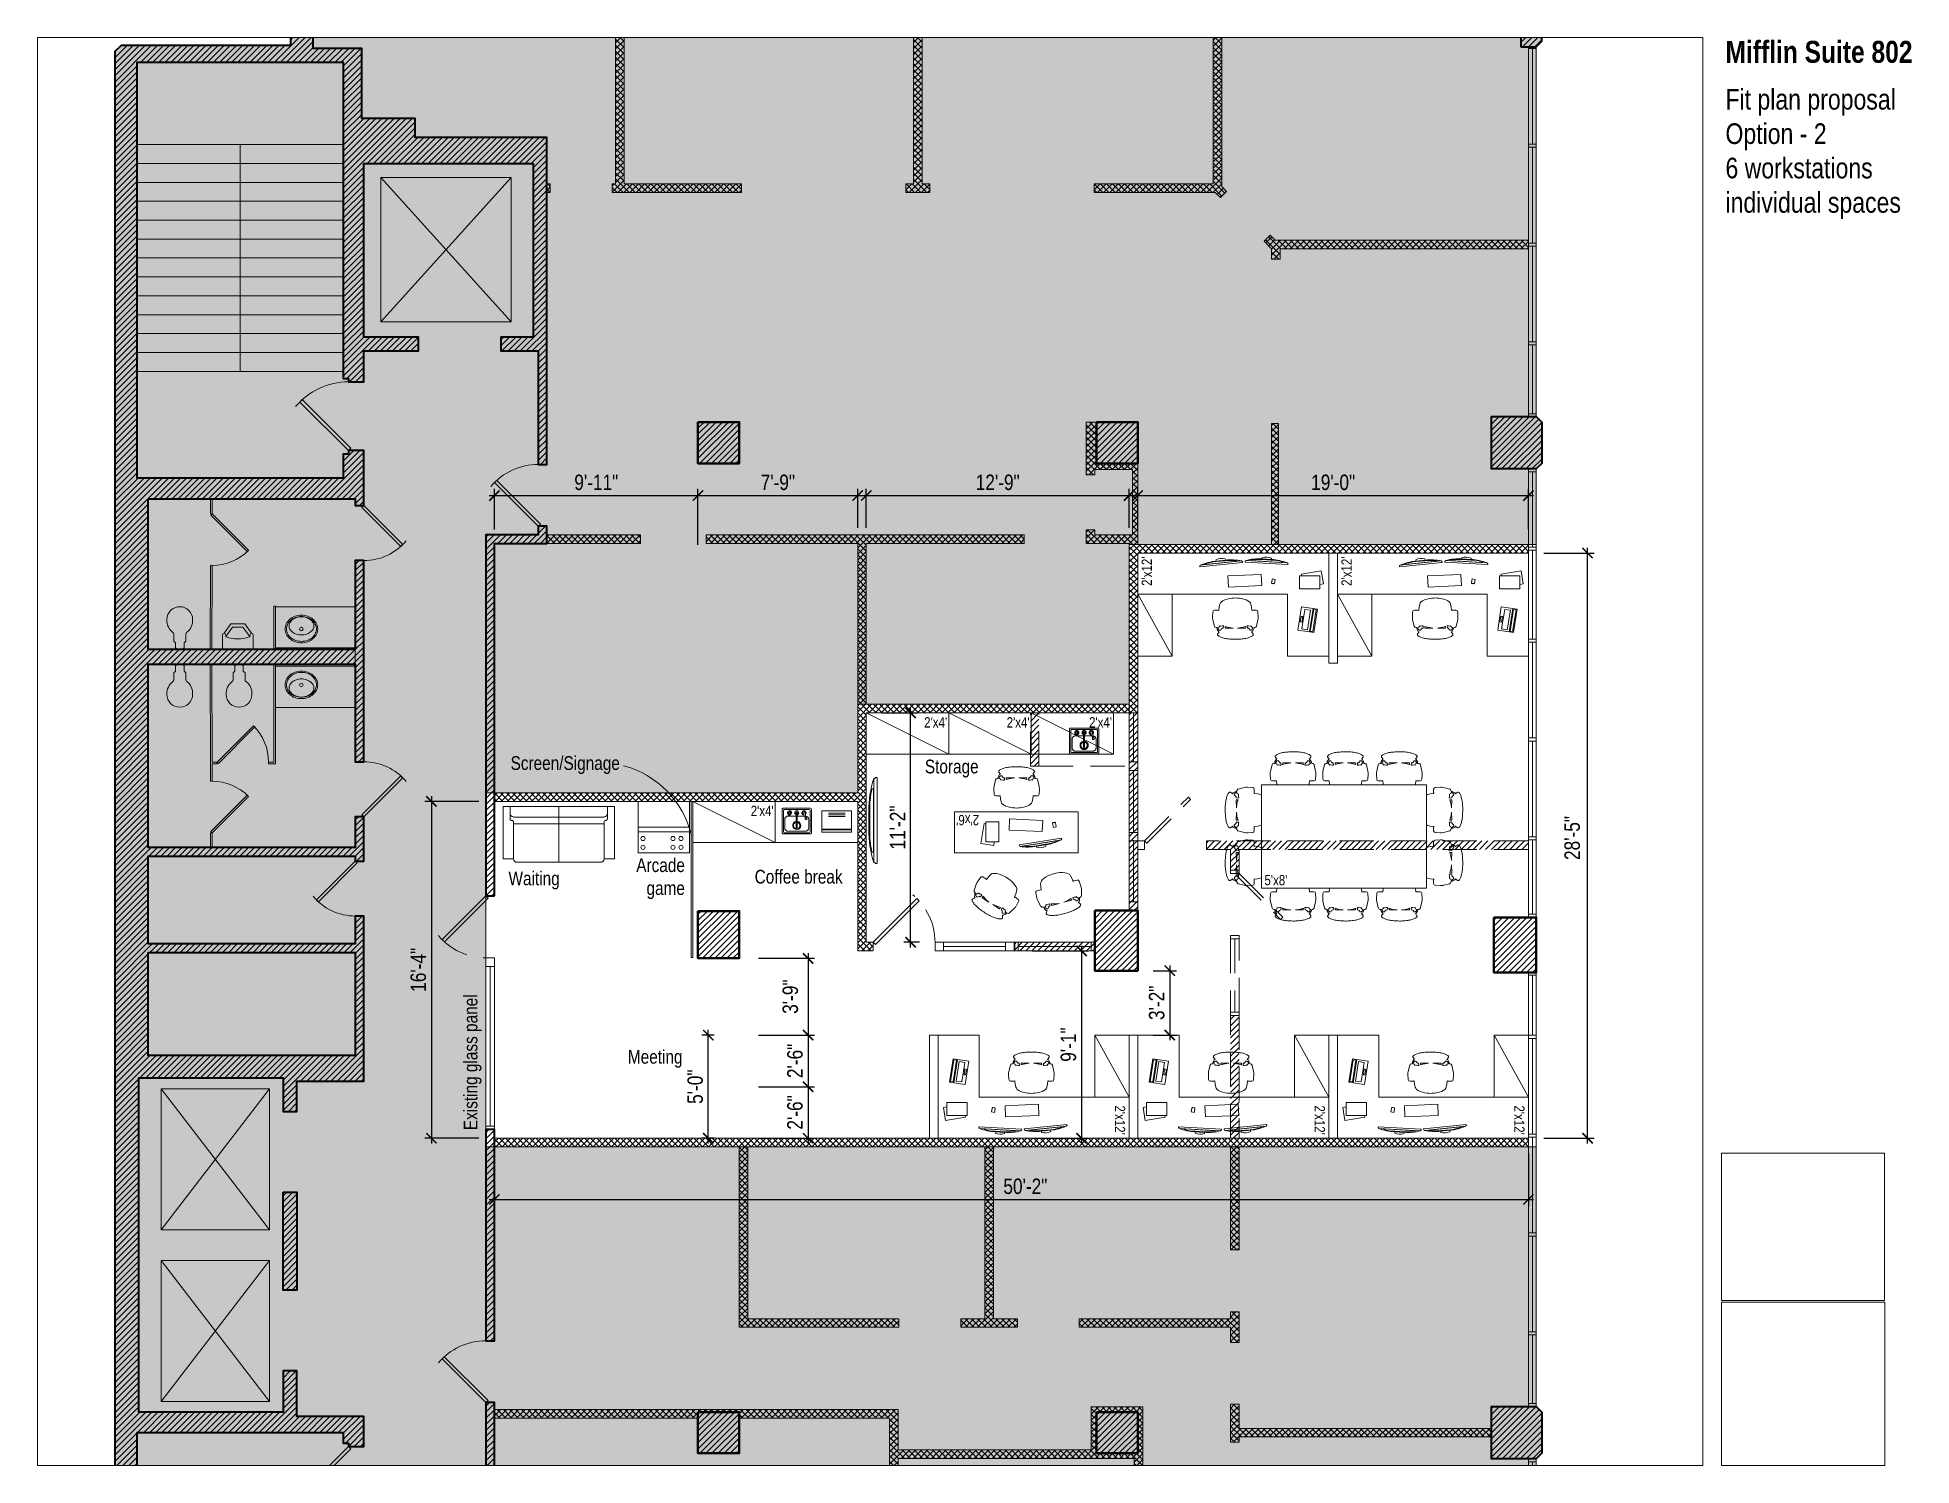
# Paper-space layout 'proposal 2' of a CAD drawing. Header units: inches, sheet in millimetres. Extents: x 4 to 276, y 3 to 211.
# The model-space entities are those that its viewports show. They can reach past a viewport. Long polylines and large blocks are cut down to what shows.
import ezdxf

# ---------------------------------------------------------------- set-up
doc = ezdxf.new("R2010")
doc.units = ezdxf.units.IN
doc.header["$LTSCALE"] = 5
doc.header["$MEASUREMENT"] = 0
doc.linetypes.add('HIDDEN', pattern=[0.375, 0.25, -0.125])
doc.layers.get('0').update_dxf_attribs({"linetype": 'CONTINUOUS', "lineweight": 5})
doc.layers.get('DEFPOINTS').update_dxf_attribs({"linetype": 'CONTINUOUS', "lineweight": 5})
for name, color, linetype, lineweight in [('Annotations', 8, 'CONTINUOUS', 5), ('Appliances', 140, 'CONTINUOUS', 9), ('Drywalls', 7, 'CONTINUOUS', 20), ('Framing', 142, 'CONTINUOUS', 13), ('Hatches', 8, 'CONTINUOUS', 5), ('Projections', 157, 'HIDDEN', 5), ('Structure', 7, 'CONTINUOUS', 40), ('Viewed', 156, 'CONTINUOUS', 9), ('Walls', 7, 'CONTINUOUS', 35)]:
    doc.layers.add(name, color=color, linetype=linetype, lineweight=lineweight)
doc.layers.add('Demolished', color=7, linetype='HIDDEN', lineweight=5, true_color=0xfa0000)
doc.layers.add('Zones', color=7, linetype='CONTINUOUS', lineweight=5, true_color=0xe3e3e3, transparency=0.7)
doc.styles.get("Standard").update_dxf_attribs({"font": 'arial.ttf', "width": 0.8})
doc.dimstyles.new('ARCH', dxfattribs={"dimscale": 96, "dimtxt": 0.09375, "dimasz": 0.0625, "dimexe": 0.04, "dimexo": 0.09375, "dimgap": 0.03125, "dimtad": 1, "dimdec": 0, "dimrnd": 0.0625, "dimzin": 3, "dimdsep": 46, "dimlunit": 4, "dimtxsty": 'Standard', "dimblk": 'OBLIQUE', "dimblk1": 'ARCHTICK', "dimblk2": 'ARCHTICK', "dimsah": 1, "dimcen": 0.03125, "dimdle": 0.03125, "dimclrd": 256, "dimclre": 256, "dimclrt": 256, "dimazin": 0, "dimtfac": 1, "dimtmove": 2, "dimatfit": 3, "dimldrblk": 'ARO14', "dimfxl": 0.3, "dimfxlon": 1, "dimfrac": 2, "dimarcsym": 0})
picture_1 = doc.add_image_def('image1.png', size_in_pixel=(549, 496))
picture_2 = doc.add_image_def('image2.jpg', size_in_pixel=(939, 939))

psp = doc.layouts.new('proposal 2')

# ---------------------------------------------------------------- texts
at = {"layer": 'Annotations', "attachment_point": 1}
for s, insert, char_height, width in [('{\\fArial|b1|i0|c0|p0;Mifflin Suite 802}', (249.41, 210.61), 3.2, 28.8998), ('{Fit plan proposal\\POption - 2\\P6 workstations\\Pindividual spaces}', (249.41, 203.61), 3, 26.1537)]:
    psp.add_mtext(s, dxfattribs=dict(at, insert=insert, char_height=char_height, width=width))

msp = doc.modelspace()

# ---------------------------------------------------------------- texts
at = {"layer": 'Annotations', "char_height": 8, "width": 60.999}
for s, insert, attachment_point in [('{Screen/Signage}', (4664.8, 1510.7), 1), ('{Storage}', (4906, 1508.7), 1), ('{Arcade \\Pgame}', (4766.3, 1451.3), 3), ('{Waiting}', (4663.6, 1443.6), 1), ('{Coffee break}', (4806.9, 1444.6), 1), ('{Meeting}', (4733.1, 1339.8), 1)]:
    msp.add_mtext(s, dxfattribs=dict(at, insert=insert, attachment_point=attachment_point))
at = {"layer": 'Annotations', "insert": (4637.5, 1293.1), "char_height": 8, "width": 99.669, "attachment_point": 1, "rotation": 90}
msp.add_mtext('{Existing glass panel}', dxfattribs=at)

# ---------------------------------------------------------------- blocks, each defined once
blk = doc.blocks.new('sink')
at = {"color": 0, "linetype": 'ByBlock', "lineweight": -2}
for p, q in [((-8, 0), (8, 0)), ((-8.5, -14.4), (-8.5, -0.5)), ((-7.8, -13.7), (-7.8, -1.2)), ((-7.3, -0.8), (7.2, -0.8)), ((-7, -11.4), (-7, -6.5)), ((-4.4, -4.5), (-0.3, -4.5)), ((-0.3, -2.6), (-0.3, -11)), ((0.4, -2.6), (0.4, -11)), ((0.4, -4.5), (5, -4.5)), ((3.8, -2.6), (3.8, -4)), ((3.8, -3.5), (4.7, -3.5)), ((3.8, -4), (4.7, -4)), ((4, -2.2), (4, -2)), ((4, -2), (4.5, -2)), ((4.4, -4.5), (4.5, -4.5)), ((4.5, -2), (4.5, -2.2)), ((4.7, -2.6), (4.7, -4)), ((7, -6.5), (7, -11.4)), ((7.8, -1.3), (7.8, -13.7)), ((8.5, -0.5), (8.5, -14.4)), ((8, -14.9), (-8, -14.9)), ((7.3, -14.2), (-7.3, -14.2)), ((5, -13.4), (-5, -13.4))]:
    blk.add_line(p, q, dxfattribs=at)
blk.add_circle((-5.4, -6.1), 0.562, dxfattribs=at)
for centre, radius, start, end in [((-8, -0.5), 0.5, 90, 180), ((-7.3, -1.3), 0.5, 90, 180), ((-5, -6.5), 2, 95.6075, 180), ((-6.7, -4.6), 1.44, 318, 357), ((-4.2, -2.6), 1.25, 274.0491, 180), ((-4.2, -2.6), 1.25, 180, 229.3004), ((-4.2, -2.6), 0.875, 285.1914, 180), ((-4.2, -2.6), 0.875, 180, 218.2315), ((-3.5, -5.8), 1.44, 144, 183), ((-9.7, -1.6), 6, 332, 349), ((0, -10), 2.38, 99.0847, 180), ((0, -10), 2.38, 180, 80.9152), ((0, -10), 1.88, 101.5369, 180), ((0, -10), 1.88, 180, 78.463), ((0, -2.6), 1.19, 289, 180), ((0, -2.6), 1.19, 180, 252), ((0, -2.6), 0.562, 0, 180), ((0, -2.6), 0.562, 180, 229), ((0, -2.6), 0.562, 180, 180.0000027777752), ((0, -2.6), 0.375, 0, 180), ((0, -2.6), 0.375, 180, 180.0000027777867), ((0, -2.6), 0.562, 312, 0), ((4.2, -2.6), 1.19, 291.619, 180), ((4.2, -2.6), 1.19, 180, 248.3818), ((4.2, -2.6), 0.688, 309.5214, 180), ((4.2, -2.6), 0.688, 180, 230.4789), ((4.2, -2.6), 0.438, 126.7879, 180.1371), ((4.2, -2.6), 0.438, 0.003, 52.5133), ((5, -6.5), 2, 0, 90), ((7.2, -1.3), 0.5, 0, 90), ((8, -0.5), 0.5, 0, 90), ((-8, -14.4), 0.5, 180, 270), ((-7.3, -13.7), 0.5, 180, 270), ((-5, -11.4), 2, 180, 270.4143), ((0, -10.3), 0.875, 244.6232, 295.3759), ((5, -11.4), 2, 270.4143, 0), ((7.2, -13.7), 0.5, 270, 0), ((8, -14.4), 0.5, 270, 0)]:
    blk.add_arc(centre, radius, start, end, dxfattribs=at)
for centre, major_axis, ratio, start_param, end_param in [((0.8, -5.8), (0, -7.24), 0.84608, 4.223697, 4.555309), ((-11.1, -1.5), (7.58, 0), 0.813102, -0.575959, -0.488692)]:
    blk.add_ellipse(centre, major_axis=major_axis, ratio=ratio, start_param=start_param, end_param=end_param, dxfattribs=at)
blk = doc.blocks.new('DR1H45')
at = {"color": 0, "linetype": 'ByBlock', "lineweight": -2}
for p, q in [((-0.5, 0), (0.207, 0.707)), ((-0.465, -0.035), (0.242, 0.672)), ((0.207, 0.707), (0.242, 0.672)), ((-0.5, 0), (-0.465, -0.035))]:
    blk.add_line(p, q, dxfattribs=at)
at = {"layer": 'Projections'}
blk.add_arc((-0.5, 0), 1, 0, 50.1944, dxfattribs=at)
blk = doc.blocks.new('plan')
at = {"layer": 'Demolished'}
h = blk.add_hatch(dxfattribs=at)
h.set_pattern_fill('ANSI31', color=256, scale=20, style=0)
h.paths.add_polyline_path([(2572.4, 1504.9), (2572.4, 1535.9), (2567.4, 1535.9), (2567.4, 1504.9)])
h = blk.add_hatch(dxfattribs=at)
h.set_pattern_fill('ANSI31', color=256, scale=20, style=0)
h.set_pattern_definition([(45, (298.0523, 56.9987), (-1.767767, 1.767767), [])])
h.paths.add_polyline_path([(2629.9, 1420.9), (2624.9, 1420.9), (2624.9, 1535.9), (2629.9, 1535.9)])
h = blk.add_hatch(dxfattribs=at)
h.set_pattern_fill('ANSI31', color=256, scale=20, style=0)
h.paths.add_polyline_path([(2857.4, 1456.4), (2857.4, 1461.4), (2669.9, 1461.4), (2669.9, 1456.4), (2683.9, 1456.4), (2683.9, 1444.4), (2688.9, 1444.4), (2688.9, 1456.4)])
h = blk.add_hatch(dxfattribs=at)
h.set_pattern_fill('ANSI31', color=256, scale=20, style=0)
h.paths.add_polyline_path([(2604.9, 1397.4), (2604.9, 1402.4), (2558.3, 1402.4), (2558.3, 1397.4)])
h = blk.add_hatch(dxfattribs=at)
h.set_pattern_fill('ANSI31', color=256, scale=20, style=0)
h.paths.add_polyline_path([(2688.9, 1288.4), (2688.9, 1359.8), (2683.9, 1359.8), (2683.9, 1288.4)])
at = {"layer": 'Hatches'}
h = blk.add_hatch(dxfattribs=at)
h.set_pattern_fill('ANSI31', color=256, scale=20, style=0)
h.paths.add_polyline_path([(2051.4, 777), (2051.4, 847.1), (2069.8, 847.1), (2069.8, 873), (2179.4, 873), (2179.4, 1026.7), (2209.9, 1026.7), (2209.9, 1031.7), (2179.4, 1031.7), (2179.4, 1069), (2170.4, 1069), (2170.4, 1067), (2167.4, 1067), (2167.4, 886.2), (2047.4, 886.2), (2047.4, 1117.2), (2167.4, 1117.2), (2167.4, 1111), (2170.4, 1111), (2170.4, 1109), (2179.4, 1109), (2179.4, 1126.5), (2140.4, 1126.5), (2140.4, 1153), (2132.4, 1153), (2132.4, 1129), (2048.4, 1129), (2048.4, 1323.5), (2132.4, 1323.5), (2132.4, 1304), (2140.4, 1304), (2140.4, 1321.7), (2179.4, 1321.7), (2179.4, 1417.7), (2174.4, 1417.7), (2174.4, 1401.5), (2053.9, 1401.5), (2053.9, 1452.5), (2174.4, 1452.5), (2174.4, 1449.7), (2179.4, 1449.7), (2179.4, 1475.5), (2174.4, 1475.5), (2174.4, 1457.5), (2053.9, 1457.5), (2053.9, 1564.2), (2174.4, 1564.2), (2174.4, 1507.5), (2179.4, 1507.5), (2179.4, 1624.5), (2174.4, 1624.5), (2174.4, 1572.7), (2053.9, 1572.7), (2053.9, 1660.5), (2174.4, 1660.5), (2174.4, 1656.5), (2179.4, 1656.5), (2179.4, 1688.5), (2170.4, 1688.5), (2170.4, 1686.5), (2167.4, 1686.5), (2167.4, 1672.5), (2047.4, 1672.5), (2047.4, 1914.5), (2167.4, 1914.5), (2167.4, 1730.5), (2170.4, 1730.5), (2170.4, 1728.5), (2179.4, 1728.5), (2179.4, 1746.5), (2211.2, 1746.5), (2211.2, 1754.5), (2179.4, 1754.5), (2179.4, 1855.5), (2277.9, 1855.5), (2277.9, 1754.5), (2259.2, 1754.5), (2259.2, 1746.5), (2280.9, 1746.5), (2280.9, 1680.5), (2285.9, 1680.5), (2285.9, 1746.5), (2285.9, 1870.7), (2209.2, 1870.7), (2209.2, 1881.7), (2178.2, 1881.7), (2178.2, 1922.5), (2149.9, 1922.5), (2149.9, 1966.2), (2166.9, 1966.2), (2166.9, 1992.2), (2163.8, 1995.4), (2139.8, 1995.4), (2136.6, 1992.2), (2136.6, 1924.2), (2038, 1924.2), (2034.4, 1920.7), (2034.4, 600.7), (2037.6, 597.5), (2061.6, 597.5), (2064.8, 600.7), (2064.8, 634.3), (2051.4, 634.3), (2051.4, 772)])
h.paths.add_polyline_path([(2053.9, 1396.5), (2174.4, 1396.5), (2174.4, 1336.5), (2053.9, 1336.5)], flags=16)
h = blk.add_hatch(dxfattribs=at)
h.set_pattern_fill('ANSI37', color=256, scale=20, style=0)
h.paths.add_polyline_path([(2330.9, 1987.7), (2330.9, 1843.7), (2399.2, 1843.7), (2399.2, 1838.7), (2323.9, 1838.7), (2323.9, 1843.7), (2325.9, 1843.7), (2325.9, 1987.7)])
h = blk.add_hatch(dxfattribs=at)
h.set_pattern_fill('ANSI37', color=256, scale=20, style=0)
h.paths.add_polyline_path([(2504.4, 1987.7), (2504.4, 1843.7), (2508.9, 1843.7), (2508.9, 1838.7), (2494.9, 1838.7), (2494.9, 1843.7), (2499.4, 1843.7), (2499.4, 1987.7)])
h = blk.add_hatch(dxfattribs=at)
h.set_pattern_fill('ANSI37', color=256, scale=20, style=0)
h.paths.add_polyline_path([(2673.8, 1987.7), (2673.8, 1843.7), (2604.5, 1843.7), (2604.5, 1838.7), (2675.1, 1838.7), (2678.1, 1835.7), (2681.7, 1839.3), (2678.8, 1842.2), (2678.8, 1987.7)])
h = blk.add_hatch(dxfattribs=at)
h.set_pattern_fill('ANSI31', color=256, scale=20, style=0)
h.paths.add_polyline_path([(2852.9, 1923.5), (2861.9, 1923.5), (2865.1, 1926.7), (2865.1, 1992.2), (2861.9, 1995.4), (2837.9, 1995.4), (2834.8, 1992.2), (2834.8, 1966.2), (2852.9, 1966.2)])
h = blk.add_hatch(dxfattribs=at)
h.set_pattern_fill('ANSI37', color=256, scale=20, style=0)
h.paths.add_polyline_path([(2285.9, 1843.7), (2287.9, 1843.7), (2287.9, 1838.7), (2285.9, 1838.7)])
h = blk.add_hatch(dxfattribs=at)
h.set_pattern_fill('ANSI37', color=256, scale=20, style=0)
h.paths.add_polyline_path([(2857.4, 1810.9), (2710, 1810.9), (2707.1, 1813.8), (2703.6, 1810.3), (2707.9, 1805.9), (2707.9, 1799.9), (2712.9, 1799.9), (2712.9, 1805.9), (2857.4, 1805.9)])
h = blk.add_hatch(dxfattribs=at)
h.set_pattern_fill('ANSI37', color=256, scale=20, style=0)
h.paths.add_polyline_path([(2624.9, 1535.9), (2594.1, 1535.9), (2558.9, 1535.9), (2471.9, 1535.9), (2471.9, 1402.4), (2475.9, 1402.4), (2475.9, 1397.4), (2466.9, 1397.4), (2466.9, 1484.4), (2255.4, 1484.4), (2255.4, 1489.4), (2466.9, 1489.4), (2466.9, 1634.5), (2378.6, 1634.5), (2378.6, 1639.5), (2563.9, 1639.5), (2563.9, 1634.5), (2471.9, 1634.5), (2471.9, 1540.9), (2624.9, 1540.9), (2624.9, 1634.5), (2599.9, 1634.5), (2599.9, 1642.5), (2604.9, 1642.5), (2604.9, 1639.5), (2626.9, 1639.5), (2626.9, 1677.5), (2604.9, 1677.5), (2604.9, 1674.5), (2599.9, 1674.5), (2599.9, 1705.1), (2605.9, 1705.1), (2605.9, 1681.1), (2629.9, 1681.1), (2629.9, 1633.9), (2707.9, 1633.9), (2707.9, 1704.3), (2711.9, 1704.3), (2711.9, 1633.9), (2857.4, 1633.9), (2857.4, 1628.9), (2629.9, 1628.9), (2629.9, 1548.8), (2629.9, 1535.9)])
h.paths.add_polyline_path([(2285.9, 1639.5), (2340.4, 1639.5), (2340.4, 1634.5), (2285.9, 1634.5)], flags=17)
h.paths.add_polyline_path([(2558.3, 1397.4), (2557.9, 1397.4), (2557.9, 1402.4), (2558.3, 1402.4)], flags=17)
h = blk.add_hatch(dxfattribs=at)
h.set_pattern_fill('ANSI31', color=256, scale=20, style=0)
h.paths.add_polyline_path([(2373.9, 1705.1), (2397.9, 1705.1), (2397.9, 1681.1), (2373.9, 1681.1)])
h = blk.add_hatch(dxfattribs=at)
h.set_pattern_fill('ANSI31', color=256, scale=20, style=0)
h.paths.add_polyline_path([(2605.9, 1705.1), (2629.9, 1705.1), (2629.9, 1681.1), (2605.9, 1681.1)])
h = blk.add_hatch(dxfattribs=at)
h.set_pattern_fill('ANSI31', color=256, scale=20, style=0)
h.paths.add_polyline_path([(2861.9, 1677.9), (2835.9, 1677.9), (2835.9, 1708.3), (2861.9, 1708.3), (2865.1, 1705.1), (2865.1, 1681.1)])
h = blk.add_hatch(dxfattribs=at)
h.set_pattern_fill('ANSI31', color=256, scale=20, style=0)
h.paths.add_polyline_path([(2255.4, 1429.4), (2255.4, 1493.4), (2255.4, 1634.5), (2285.9, 1634.5), (2285.9, 1644.5), (2280.9, 1644.5), (2280.9, 1639.5), (2250.4, 1639.5), (2250.4, 1429.4)])
h = blk.add_hatch(dxfattribs=at)
h.set_pattern_fill('ANSI31', color=256, scale=20, style=0)
h.paths.add_polyline_path([(2373.9, 1420.6), (2397.9, 1420.6), (2397.9, 1393.1), (2373.9, 1393.1)])
h = blk.add_hatch(dxfattribs=at)
h.set_pattern_fill('ANSI31', color=256, scale=20, style=0)
h.paths.add_polyline_path([(2604.9, 1420.9), (2629.9, 1420.9), (2629.9, 1385.9), (2604.9, 1385.9)])
h = blk.add_hatch(dxfattribs=at)
h.set_pattern_fill('ANSI31', color=256, scale=20, style=0)
h.paths.add_polyline_path([(2837.2, 1416.9), (2861.9, 1416.9), (2861.9, 1384.9), (2837.2, 1384.9)])
h = blk.add_hatch(dxfattribs=at)
h.set_pattern_fill('ANSI31', color=256, scale=20, style=0)
edge = h.paths.add_edge_path()
edge.add_line((2255.4, 1283.4), (2255.4, 1293.4))
edge.add_line((2255.4, 1293.4), (2250.4, 1293.4))
edge.add_line((2250.4, 1293.4), (2250.4, 1170.6))
edge.add_line((2250.4, 1170.6), (2255.4, 1170.6))
edge.add_line((2255.4, 1170.6), (2255.4, 1287.4))
h = blk.add_hatch(dxfattribs=at)
h.set_pattern_fill('ANSI37', color=256, scale=20, style=0)
h.paths.add_polyline_path([(2255.4, 1288.4), (2683.9, 1288.4), (2857.4, 1288.4), (2857.4, 1283.4), (2688.9, 1283.4), (2688.9, 1223.4), (2683.9, 1223.4), (2683.9, 1283.4), (2545.9, 1283.4), (2545.9, 1183.4), (2559.9, 1183.4), (2559.9, 1178.4), (2526.9, 1178.4), (2526.9, 1183.4), (2540.9, 1183.4), (2540.9, 1283.4), (2402.9, 1283.4), (2402.9, 1183.4), (2490.9, 1183.4), (2490.9, 1178.4), (2397.9, 1178.4), (2397.9, 1283.4), (2255.4, 1283.4)])
h = blk.add_hatch(dxfattribs=at)
h.set_pattern_fill('ANSI31', color=256, scale=20, style=0)
h.paths.add_polyline_path([(2132.4, 1257), (2140.4, 1257), (2140.4, 1200), (2132.4, 1200)])
h = blk.add_hatch(dxfattribs=at)
h.set_pattern_fill('ANSI37', color=256, scale=20, style=0)
h.paths.add_polyline_path([(2595.9, 1183.4), (2595.9, 1178.4), (2683.9, 1178.4), (2683.9, 1169.6), (2688.9, 1169.6), (2688.9, 1187.4), (2683.9, 1187.4), (2683.9, 1183.4)])
h = blk.add_hatch(dxfattribs=at)
h.set_pattern_fill('ANSI31', color=256, scale=20, style=0)
edge = h.paths.add_edge_path()
edge.add_line((2250.4, 1128.1), (2250.4, 1031.7))
edge.add_line((2250.4, 1031.7), (2245.9, 1031.7))
edge.add_line((2245.9, 1031.7), (2245.9, 1026.7))
edge.add_line((2245.9, 1026.7), (2255.4, 1026.7))
edge.add_line((2255.4, 1026.7), (2255.4, 1120.6))
edge.add_line((2255.4, 1120.6), (2255.4, 1130.6))
edge.add_line((2255.4, 1130.6), (2255.4, 1134.6))
edge.add_line((2255.4, 1134.6), (2250.4, 1134.6))
edge.add_line((2250.4, 1134.6), (2250.4, 1120.6))
h = blk.add_hatch(dxfattribs=at)
h.set_pattern_fill('ANSI37', color=256, scale=20, style=0)
h.paths.add_polyline_path([(2397.9, 1125.6), (2485.4, 1125.6), (2485.4, 973.1), (2468.4, 973.1), (2468.4, 968.1), (2490.4, 968.1), (2490.4, 980.1), (2630.9, 980.1), (2630.9, 959.1), (2630.9, 946.1), (2635.9, 946.1), (2635.9, 954.1), (2643.9, 954.1), (2643.9, 959.1), (2635.9, 959.1), (2635.9, 985.1), (2490.4, 985.1), (2490.4, 1102.1), (2627.9, 1102.1), (2627.9, 1063.1), (2683.9, 1063.1), (2683.9, 959.1), (2679.9, 959.1), (2679.9, 954.1), (2683.9, 954.1), (2683.9, 941.4), (2688.9, 941.4), (2688.9, 999.4), (2857.4, 999.4), (2857.4, 1004.4), (2688.9, 1004.4), (2688.9, 1075.6), (2683.9, 1075.6), (2683.9, 1068.1), (2632.9, 1068.1), (2632.9, 1132.1), (2602.9, 1132.1), (2602.9, 1107.1), (2490.4, 1107.1), (2490.4, 1130.6), (2255.4, 1130.6), (2255.4, 1125.6), (2373.9, 1125.6), (2373.9, 1129.1), (2397.9, 1129.1)])
h.paths.add_polyline_path([(2605.9, 1129.1), (2629.9, 1129.1), (2629.9, 1105.1), (2605.9, 1105.1)], flags=16)
h = blk.add_hatch(dxfattribs=at)
h.set_pattern_fill('ANSI31', color=256, scale=20, style=0)
h.paths.add_polyline_path([(2373.9, 1129.1), (2397.9, 1129.1), (2397.9, 1105.1), (2373.9, 1105.1)])
h = blk.add_hatch(dxfattribs=at)
h.set_pattern_fill('ANSI31', color=256, scale=20, style=0)
h.paths.add_polyline_path([(2605.9, 1129.1), (2629.9, 1129.1), (2629.9, 1105.1), (2605.9, 1105.1)])
h = blk.add_hatch(dxfattribs=at)
h.set_pattern_fill('ANSI37', color=256, scale=20, style=0)
h.paths.add_polyline_path([(2835.9, 1119.6), (2688.9, 1119.6), (2688.9, 1133.6), (2683.9, 1133.6), (2683.9, 1111.6), (2688.9, 1111.6), (2688.9, 1114.6), (2835.9, 1114.6)])
h = blk.add_hatch(dxfattribs=at)
h.set_pattern_fill('ANSI31', color=256, scale=20, style=0)
h.paths.add_polyline_path([(2865.1, 1129.1), (2865.1, 1105.1), (2861.9, 1101.9), (2835.9, 1101.9), (2835.9, 1132.3), (2861.9, 1132.3)])
at = {"layer": 'Zones'}
blk.add_hatch(color=256, dxfattribs=at).paths.add_polyline_path([(2034.4, 1920.7), (2038, 1924.2), (2136.6, 1924.2), (2136.6, 1992.2), (2139.8, 1995.4), (2163.8, 1995.4), (2166.9, 1992.2), (2370.8, 1992.2), (2373.9, 1995.4), (2397.9, 1995.4), (2401.1, 1992.2), (2602.8, 1992.2), (2605.9, 1995.4), (2629.9, 1995.4), (2633.1, 1992.2), (2834.8, 1992.2), (2837.9, 1995.4), (2861.9, 1995.4), (2865.1, 1992.2), (2865.1, 1926.7), (2861.9, 1923.5), (2861.9, 1708.3), (2865.1, 1705.1), (2865.1, 1681.1), (2861.9, 1677.9), (2861.9, 1633.9), (2624.9, 1633.9), (2624.9, 1540.9), (2466.9, 1540.9), (2466.9, 1489.4), (2250.4, 1489.4), (2250.4, 1283.4), (2861.9, 1283.4), (2861.9, 1132.3), (2865.1, 1129.1), (2865.1, 1105.1), (2861.9, 1101.9), (2861.9, 844.3), (2865.1, 841.1), (2865.1, 817.1), (2861.9, 813.9), (2861.9, 530), (2633.1, 530), (2629.9, 526.8), (2605.9, 526.8), (2602.8, 530), (2401.1, 530), (2397.9, 526.8), (2373.9, 526.8), (2370.8, 530), (2166.9, 530), (2163.8, 526.8), (2139.8, 526.8), (2136.6, 530), (2136.6, 597.9), (2127.5, 597.9), (2124.3, 601.1), (2064.8, 601.1), (2061.6, 597.5), (2037.6, 597.5), (2034.4, 600.7)])
at = {"layer": 'Appliances'}
for p, q in [((2121, 1572.7), (2121, 1572.7)), ((2121, 1572.7), (2121, 1572.7)), ((2121, 1572.7), (2121, 1572.7)), ((2121, 1572.7), (2121, 1572.7)), ((2121, 1572.7), (2121, 1572.7)), ((2121, 1572.7), (2121, 1572.7)), ((2121, 1572.7), (2121, 1572.7)), ((2121, 1572.7), (2121, 1572.7)), ((2121, 1572.7), (2121, 1572.7)), ((2121, 1572.7), (2121, 1572.7)), ((2121.7, 1564.2), (2121.7, 1564.2)), ((2121.7, 1564.2), (2121.7, 1564.2)), ((2121.7, 1564.2), (2121.7, 1564.2)), ((2121.7, 1564.2), (2121.7, 1564.2)), ((2121.7, 1564.2), (2121.7, 1564.2)), ((2121.7, 1564.2), (2121.7, 1564.2)), ((2121.7, 1564.2), (2121.7, 1564.2)), ((2121.7, 1564.2), (2121.7, 1564.2)), ((2121.7, 1564.2), (2121.7, 1564.2)), ((2121.7, 1564.2), (2121.7, 1564.2))]:
    blk.add_line(p, q, dxfattribs=at)
for points in [[(2068.2, 1582.7, -0.240961), (2064.7, 1590.2, -1), (2079.7, 1590.2, -0.259678), (2076.2, 1582.7, 0.236068), (2075.7, 1581.7), (2075.7, 1577.7), (2074.7, 1576.7), (2074.7, 1573.7), (2073.7, 1572.7), (2070.7, 1572.7), (2069.7, 1573.7), (2069.7, 1576.7), (2068.7, 1577.7), (2068.7, 1581.7, 0.236068), (2068.2, 1582.7)], [(2068.2, 1554.2, 0.240961), (2064.7, 1546.7, 1), (2079.7, 1546.7, 0.259678), (2076.2, 1554.2, -0.236068), (2075.7, 1555.2), (2075.7, 1559.2), (2074.7, 1560.2), (2074.7, 1563.2), (2073.7, 1564.2), (2070.7, 1564.2), (2069.7, 1563.2), (2069.7, 1560.2), (2068.7, 1559.2), (2068.7, 1555.2, -0.236068), (2068.2, 1554.2)], [(2102.7, 1554.2, 0.240961), (2099.2, 1546.7, 1), (2114.2, 1546.7, 0.259678), (2110.7, 1554.2, -0.236068), (2110.2, 1555.2), (2110.2, 1559.2), (2109.2, 1560.2), (2109.2, 1563.2), (2108.2, 1564.2), (2105.2, 1564.2), (2104.2, 1563.2), (2104.2, 1560.2), (2103.2, 1559.2), (2103.2, 1555.2, -0.236068), (2102.7, 1554.2)]]:
    blk.add_lwpolyline(points, format="xyb", dxfattribs=at)
blk.add_lwpolyline([(2113, 1581.2), (2113, 1580.5, -0.317923), (2112.7, 1580.1, -0.171412), (2099.3, 1580.1, -0.317923), (2099, 1580.5), (2099, 1581.2, 1), (2097, 1581.2), (2097, 1572.7), (2115, 1572.7), (2115, 1581.2, 1)], format="xyb", close=True, dxfattribs=at)
for points in [[(2114, 1582.2), (2110, 1587.7), (2102, 1587.7), (2098, 1582.2)], [(2112.9, 1580.3), (2109, 1585.7), (2103, 1585.7), (2099.1, 1580.3)]]:
    blk.add_lwpolyline(points, dxfattribs=at)
at = {"layer": 'Appliances', "elevation": 34}
for points in [[(2143, 1576.7, -0.084101), (2139.3, 1577.3, -0.091322), (2136.3, 1579.1, -0.103814), (2134.2, 1581.7, -0.114782), (2133.5, 1584.7, -0.114782), (2134.2, 1587.7, -0.103814), (2136.3, 1590.4, -0.091322), (2139.3, 1592.1, -0.084101), (2143, 1592.7, -0.084101), (2146.7, 1592.1, -0.091322), (2149.7, 1590.4, -0.103814), (2151.8, 1587.7, -0.114782), (2152.5, 1584.7, -0.114782), (2151.8, 1581.7, -0.103814), (2149.7, 1579.1, -0.091322), (2146.7, 1577.3, -0.084101)], [(2143, 1577.5, -0.084101), (2139.6, 1578.1, -0.091322), (2136.8, 1579.6, -0.103814), (2134.9, 1582.1, -0.114782), (2134.3, 1584.7, -0.114782), (2134.9, 1587.4, -0.103814), (2136.8, 1589.8, -0.091322), (2139.6, 1591.4, -0.084101), (2143, 1592, -0.084101), (2146.5, 1591.4, -0.091322), (2149.3, 1589.8, -0.103814), (2151.1, 1587.4, -0.114782), (2151.8, 1584.7, -0.114782), (2151.1, 1582.1, -0.103814), (2149.3, 1579.6, -0.091322), (2146.5, 1578.1, -0.084101)], [(2143, 1581.3, -0.073018), (2140.2, 1581.7, -0.084057), (2137.9, 1582.8, -0.106512), (2136.3, 1584.6, -0.130573), (2135.8, 1586.5, -0.130573), (2136.3, 1588.4, -0.106512), (2137.9, 1590.2, -0.084057), (2140.2, 1591.4, -0.073018), (2143, 1591.8, -0.073018), (2145.9, 1591.4, -0.084057), (2148.1, 1590.2, -0.106512), (2149.8, 1588.4, -0.130573), (2150.3, 1586.5, -0.130573), (2149.8, 1584.6, -0.106512), (2148.1, 1582.8, -0.084057), (2145.9, 1581.7, -0.073018)], [(2143, 1560.2, 0.084101), (2139.3, 1559.6, 0.091322), (2136.3, 1557.9, 0.103814), (2134.2, 1555.2, 0.114782), (2133.5, 1552.2, 0.114782), (2134.2, 1549.2, 0.103814), (2136.3, 1546.6, 0.091322), (2139.3, 1544.8, 0.084101), (2143, 1544.2, 0.084101), (2146.7, 1544.8, 0.091322), (2149.7, 1546.6, 0.103814), (2151.8, 1549.2, 0.114782), (2152.5, 1552.2, 0.114782), (2151.8, 1555.2, 0.103814), (2149.7, 1557.9, 0.091322), (2146.7, 1559.6, 0.084101)], [(2143, 1559.5, 0.084101), (2139.6, 1558.9, 0.091322), (2136.8, 1557.3, 0.103814), (2134.9, 1554.9, 0.114782), (2134.3, 1552.2, 0.114782), (2134.9, 1549.6, 0.103814), (2136.8, 1547.1, 0.091322), (2139.6, 1545.6, 0.084101), (2143, 1545, 0.084101), (2146.5, 1545.6, 0.091322), (2149.3, 1547.1, 0.103814), (2151.1, 1549.6, 0.114782), (2151.8, 1552.2, 0.114782), (2151.1, 1554.9, 0.103814), (2149.3, 1557.3, 0.091322), (2146.5, 1558.9, 0.084101)], [(2143, 1555.7, 0.073018), (2140.2, 1555.2, 0.084057), (2137.9, 1554.1, 0.106512), (2136.3, 1552.3, 0.130573), (2135.8, 1550.4, 0.130573), (2136.3, 1548.5, 0.106512), (2137.9, 1546.7, 0.084057), (2140.2, 1545.6, 0.073018), (2143, 1545.1, 0.073018), (2145.9, 1545.6, 0.084057), (2148.1, 1546.7, 0.106512), (2149.8, 1548.5, 0.130573), (2150.3, 1550.4, 0.130573), (2149.8, 1552.3, 0.106512), (2148.1, 1554.1, 0.084057), (2145.9, 1555.2, 0.073018)]]:
    blk.add_lwpolyline(points, format="xyb", close=True, dxfattribs=at)
at = {"layer": 'Appliances'}
for centre in [(2143, 1584.7, 34), (2143, 1552.2, 34)]:
    blk.add_circle(centre, 1, dxfattribs=at)
at = {"layer": 'DEFPOINTS', "color": 7, "lineweight": 0}
for p, q in [((2057.2, 1572.7), (2057.2, 1572.7)), ((2057.2, 1572.7), (2057.2, 1572.7)), ((2057.2, 1572.7), (2057.2, 1572.7)), ((2057.2, 1572.7), (2057.2, 1572.7)), ((2057.2, 1572.7), (2057.2, 1572.7)), ((2057.2, 1572.7), (2057.2, 1572.7)), ((2057.2, 1572.7), (2057.2, 1572.7)), ((2057.2, 1572.7), (2057.2, 1572.7)), ((2057.2, 1572.7), (2057.2, 1572.7)), ((2057.2, 1572.7), (2057.2, 1572.7)), ((2087.2, 1572.7), (2087.2, 1572.7)), ((2087.2, 1572.7), (2087.2, 1572.7)), ((2087.2, 1572.7), (2087.2, 1572.7)), ((2087.2, 1572.7), (2087.2, 1572.7)), ((2087.2, 1572.7), (2087.2, 1572.7)), ((2087.2, 1572.7), (2087.2, 1572.7)), ((2087.2, 1572.7), (2087.2, 1572.7)), ((2087.2, 1572.7), (2087.2, 1572.7)), ((2087.2, 1572.7), (2087.2, 1572.7)), ((2087.2, 1572.7), (2087.2, 1572.7)), ((2091, 1572.7), (2091, 1572.7)), ((2091, 1572.7), (2091, 1572.7)), ((2091, 1572.7), (2091, 1572.7)), ((2091, 1572.7), (2091, 1572.7)), ((2091, 1572.7), (2091, 1572.7)), ((2091, 1572.7), (2091, 1572.7)), ((2091, 1572.7), (2091, 1572.7)), ((2091, 1572.7), (2091, 1572.7)), ((2091, 1572.7), (2091, 1572.7)), ((2091, 1572.7), (2091, 1572.7)), ((2057.2, 1564.2), (2057.2, 1564.2)), ((2057.2, 1564.2), (2057.2, 1564.2)), ((2057.2, 1564.2), (2057.2, 1564.2)), ((2057.2, 1564.2), (2057.2, 1564.2)), ((2057.2, 1564.2), (2057.2, 1564.2)), ((2057.2, 1564.2), (2057.2, 1564.2)), ((2057.2, 1564.2), (2057.2, 1564.2)), ((2057.2, 1564.2), (2057.2, 1564.2)), ((2057.2, 1564.2), (2057.2, 1564.2)), ((2057.2, 1564.2), (2057.2, 1564.2)), ((2087.2, 1564.2), (2087.2, 1564.2)), ((2087.2, 1564.2), (2087.2, 1564.2)), ((2087.2, 1564.2), (2087.2, 1564.2)), ((2087.2, 1564.2), (2087.2, 1564.2)), ((2087.2, 1564.2), (2087.2, 1564.2)), ((2087.2, 1564.2), (2087.2, 1564.2)), ((2087.2, 1564.2), (2087.2, 1564.2)), ((2087.2, 1564.2), (2087.2, 1564.2)), ((2087.2, 1564.2), (2087.2, 1564.2)), ((2087.2, 1564.2), (2087.2, 1564.2)), ((2091.7, 1564.2), (2091.7, 1564.2)), ((2091.7, 1564.2), (2091.7, 1564.2)), ((2091.7, 1564.2), (2091.7, 1564.2)), ((2091.7, 1564.2), (2091.7, 1564.2)), ((2091.7, 1564.2), (2091.7, 1564.2)), ((2091.7, 1564.2), (2091.7, 1564.2)), ((2091.7, 1564.2), (2091.7, 1564.2)), ((2091.7, 1564.2), (2091.7, 1564.2)), ((2091.7, 1564.2), (2091.7, 1564.2)), ((2091.7, 1564.2), (2091.7, 1564.2))]:
    blk.add_line(p, q, dxfattribs=at)
at = {"layer": 'Demolished'}
for p, q in [((2572.4, 1535.9), (2567.4, 1535.9)), ((2567.4, 1504.9), (2567.4, 1535.9)), ((2572.4, 1504.9), (2572.4, 1535.9)), ((2572.4, 1504.9), (2567.4, 1504.9)), ((2572.4, 1504.9), (2624.9, 1504.9)), ((2629.9, 1502.4), (2624.9, 1502.4)), ((2633.9, 1461.4), (2659.4, 1486.9)), ((2635.2, 1460.1), (2660.7, 1485.6)), ((2659.4, 1486.9), (2660.7, 1485.6)), ((2629.9, 1461.4), (2624.9, 1461.4)), ((2633.9, 1461.4), (2629.9, 1461.4)), ((2633.9, 1456.4), (2629.9, 1456.4)), ((2633.9, 1461.4), (2633.9, 1456.4)), ((2633.9, 1461.4), (2635.2, 1460.1)), ((2669.9, 1461.4), (2669.9, 1456.4)), ((2857.4, 1461.4), (2669.9, 1461.4)), ((2683.9, 1456.4), (2669.9, 1456.4)), ((2857.4, 1456.4), (2688.9, 1456.4)), ((2857.4, 1461.4), (2857.4, 1456.4)), ((2688.9, 1442.4), (2687.7, 1441.1)), ((2687.7, 1441.1), (2713.1, 1415.7)), ((2688.9, 1442.4), (2714.4, 1417)), ((2629.9, 1420.9), (2624.9, 1420.9)), ((2714.4, 1417), (2713.1, 1415.7)), ((2683.9, 1404.4), (2683.9, 1361.8)), ((2686.4, 1404.4), (2686.4, 1361.8)), ((2688.9, 1361.8), (2688.9, 1404.4)), ((2688.9, 1288.4), (2683.9, 1288.4))]:
    blk.add_line(p, q, dxfattribs=at)
for points in [[(2629.9, 1420.9), (2624.9, 1420.9), (2624.9, 1535.9), (2629.9, 1535.9)], [(2683.9, 1444.4), (2688.9, 1444.4), (2688.9, 1442.4), (2683.9, 1442.4)], [(2683.9, 1406.4), (2688.9, 1406.4), (2688.9, 1404.4), (2683.9, 1404.4)], [(2683.9, 1359.8), (2688.9, 1359.8), (2688.9, 1361.8), (2683.9, 1361.8)]]:
    blk.add_lwpolyline(points, close=True, dxfattribs=at)
for points in [[(2683.9, 1444.4), (2683.9, 1456.4)], [(2688.9, 1444.4), (2688.9, 1456.4)], [(2683.9, 1444.4), (2688.9, 1444.4)], [(2683.9, 1288.4), (2683.9, 1359.8), (2688.9, 1359.8), (2688.9, 1288.4)]]:
    blk.add_lwpolyline(points, dxfattribs=at)
at = {"layer": 'Demolished', "flags": 128}
blk.add_lwpolyline([(2558.3, 1402.4), (2558.3, 1397.4), (2604.9, 1397.4), (2604.9, 1402.4)], close=True, dxfattribs=at)
at = {"layer": 'Drywalls'}
for points in [[(2330.9, 1987.7), (2330.9, 1843.7), (2399.2, 1843.7), (2399.2, 1838.7), (2323.9, 1838.7), (2323.9, 1843.7), (2325.9, 1843.7), (2325.9, 1987.7)], [(2504.4, 1987.7), (2504.4, 1843.7), (2508.9, 1843.7), (2508.9, 1838.7), (2494.9, 1838.7), (2494.9, 1843.7), (2499.4, 1843.7), (2499.4, 1987.7)], [(2673.8, 1987.7), (2673.8, 1843.7), (2604.5, 1843.7), (2604.5, 1838.7), (2675.1, 1838.7), (2678.1, 1835.7), (2681.7, 1839.3), (2678.8, 1842.2), (2678.8, 1987.7)], [(2285.9, 1843.7), (2287.9, 1843.7), (2287.9, 1838.7), (2285.9, 1838.7)], [(2857.4, 1810.9), (2710, 1810.9), (2707.1, 1813.8), (2703.6, 1810.3), (2707.9, 1805.9), (2707.9, 1799.9), (2712.9, 1799.9), (2712.9, 1805.9), (2857.4, 1805.9)], [(2285.9, 1639.5), (2340.4, 1639.5), (2340.4, 1634.5), (2285.9, 1634.5)], [(2558.3, 1397.4), (2557.9, 1397.4), (2557.9, 1402.4), (2558.3, 1402.4)], [(2255.4, 1288.4), (2683.9, 1288.4), (2857.4, 1288.4), (2857.4, 1283.4), (2688.9, 1283.4), (2688.9, 1223.4), (2683.9, 1223.4), (2683.9, 1283.4), (2545.9, 1283.4), (2545.9, 1183.4), (2559.9, 1183.4), (2559.9, 1178.4), (2526.9, 1178.4), (2526.9, 1183.4), (2540.9, 1183.4), (2540.9, 1283.4), (2402.9, 1283.4), (2402.9, 1183.4), (2490.9, 1183.4), (2490.9, 1178.4), (2397.9, 1178.4), (2397.9, 1283.4), (2255.4, 1283.4)], [(2595.9, 1183.4), (2595.9, 1178.4), (2683.9, 1178.4), (2683.9, 1169.6), (2688.9, 1169.6), (2688.9, 1187.4), (2683.9, 1187.4), (2683.9, 1183.4)], [(2835.9, 1119.6), (2688.9, 1119.6), (2688.9, 1133.6), (2683.9, 1133.6), (2683.9, 1111.6), (2688.9, 1111.6), (2688.9, 1114.6), (2835.9, 1114.6)]]:
    blk.add_lwpolyline(points, close=True, dxfattribs=at)
at = {"layer": 'Drywalls', "flags": 128}
blk.add_lwpolyline([(2624.9, 1535.9), (2594.1, 1535.9), (2558.9, 1535.9), (2471.9, 1535.9), (2471.9, 1402.4), (2475.9, 1402.4), (2475.9, 1397.4), (2466.9, 1397.4), (2466.9, 1484.4), (2255.4, 1484.4), (2255.4, 1489.4), (2466.9, 1489.4), (2466.9, 1634.5), (2378.6, 1634.5), (2378.6, 1639.5), (2563.9, 1639.5), (2563.9, 1634.5), (2471.9, 1634.5), (2471.9, 1540.9), (2624.9, 1540.9), (2624.9, 1634.5), (2599.9, 1634.5), (2599.9, 1642.5), (2604.9, 1642.5), (2604.9, 1639.5), (2626.9, 1639.5), (2626.9, 1677.5), (2604.9, 1677.5), (2604.9, 1674.5), (2599.9, 1674.5), (2599.9, 1705.1), (2605.9, 1705.1), (2605.9, 1681.1), (2629.9, 1681.1), (2629.9, 1633.9), (2707.9, 1633.9), (2707.9, 1704.3), (2711.9, 1704.3), (2711.9, 1633.9), (2857.4, 1633.9), (2857.4, 1628.9), (2629.9, 1628.9), (2629.9, 1548.8), (2629.9, 1535.9)], close=True, dxfattribs=at)
at = {"layer": 'Drywalls'}
for points in [[(2490.4, 985.1), (2490.4, 1102.1), (2627.9, 1102.1), (2627.9, 1063.1)], [(2632.9, 1068.1), (2632.9, 1132.1), (2602.9, 1132.1), (2602.9, 1107.1), (2490.4, 1107.1), (2490.4, 1130.6), (2255.4, 1130.6), (2255.4, 1125.6), (2373.9, 1125.6), (2373.9, 1129.1), (2397.9, 1129.1), (2397.9, 1125.6), (2485.4, 1125.6), (2485.4, 973.1)]]:
    blk.add_lwpolyline(points, dxfattribs=at)
at = {"layer": 'Framing'}
for p, q in [((2861.9, 1922.5), (2857.4, 1922.5)), ((2859.7, 1922.5), (2859.7, 1866.8)), ((2861.9, 1866.8), (2857.4, 1866.8)), ((2861.9, 1865), (2857.4, 1865)), ((2859.7, 1865), (2859.7, 1809.3)), ((2861.9, 1809.3), (2857.4, 1809.3)), ((2861.9, 1807.5), (2857.4, 1807.5)), ((2859.7, 1807.5), (2859.7, 1751.8)), ((2861.9, 1751.8), (2857.4, 1751.8)), ((2861.9, 1750), (2857.4, 1750)), ((2859.7, 1750), (2859.7, 1710)), ((2861.9, 1710), (2857.4, 1710)), ((2861.9, 1676.2), (2857.4, 1676.2)), ((2859.7, 1676.2), (2859.7, 1632.3)), ((2861.9, 1632.3), (2857.4, 1632.3)), ((2861.9, 1630.5), (2857.4, 1630.5)), ((2859.7, 1630.5), (2859.7, 1578.8)), ((2861.9, 1578.8), (2857.4, 1578.8)), ((2861.9, 1577), (2857.4, 1577)), ((2859.7, 1577), (2859.7, 1521.3)), ((2627.4, 1507.4), (2627.4, 1535.9)), ((2861.9, 1521.3), (2857.4, 1521.3)), ((2861.9, 1519.5), (2857.4, 1519.5)), ((2859.7, 1519.5), (2859.7, 1463.8)), ((2624.9, 1507.4), (2629.9, 1507.4)), ((2624.9, 1507.4), (2624.9, 1502.4)), ((2629.9, 1507.4), (2629.9, 1502.4)), ((2624.9, 1502.4), (2629.9, 1502.4)), ((2627.4, 1466.4), (2627.4, 1502.4)), ((2624.9, 1466.4), (2629.9, 1466.4)), ((2624.9, 1466.4), (2624.9, 1461.4)), ((2629.9, 1466.4), (2629.9, 1461.4)), ((2861.9, 1463.8), (2857.4, 1463.8)), ((2861.9, 1462), (2857.4, 1462)), ((2859.7, 1462), (2859.7, 1418.7)), ((2624.9, 1461.4), (2629.9, 1461.4)), ((2627.4, 1425.9), (2627.4, 1461.9)), ((2250.4, 1429.4), (2225, 1404)), ((2250.4, 1429.4), (2251.7, 1428.1)), ((2251.7, 1428.1), (2226.3, 1402.7)), ((2475.9, 1402.4), (2501.4, 1427.9)), ((2477.2, 1401.1), (2502.7, 1426.6)), ((2501.4, 1427.9), (2502.7, 1426.6)), ((2624.9, 1425.9), (2624.9, 1420.9)), ((2624.9, 1425.9), (2629.9, 1425.9)), ((2624.9, 1420.9), (2629.9, 1420.9)), ((2629.9, 1425.9), (2629.9, 1420.9)), ((2861.9, 1418.7), (2857.4, 1418.7)), ((2225, 1404), (2226.3, 1402.7)), ((2475.9, 1402.4), (2477.2, 1401.1)), ((2511.9, 1402.4), (2516.9, 1402.4)), ((2511.9, 1397.4), (2511.9, 1402.4)), ((2511.9, 1397.4), (2516.9, 1397.4)), ((2516.9, 1397.4), (2516.9, 1402.4)), ((2552.9, 1399.9), (2516.9, 1399.9)), ((2552.9, 1402.4), (2557.9, 1402.4)), ((2552.9, 1397.4), (2552.9, 1402.4)), ((2552.9, 1397.4), (2557.9, 1397.4)), ((2560.3, 1399.9), (2602.9, 1399.9)), ((2252.9, 1388.4), (2252.9, 1295.4)), ((2861.9, 1383.2), (2857.4, 1383.2)), ((2859.7, 1383.2), (2859.7, 1348.3)), ((2861.9, 1348.3), (2857.4, 1348.3)), ((2861.9, 1346.5), (2857.4, 1346.5)), ((2859.7, 1346.5), (2859.7, 1290.8)), ((2861.9, 1290.8), (2857.4, 1290.8)), ((2861.9, 1289), (2857.4, 1289)), ((2859.7, 1289), (2859.7, 1233.3)), ((2861.9, 1233.3), (2857.4, 1233.3)), ((2861.9, 1231.5), (2857.4, 1231.5)), ((2859.7, 1231.5), (2859.7, 1175.8)), ((2861.9, 1175.8), (2857.4, 1175.8)), ((2861.9, 1174), (2857.4, 1174)), ((2859.7, 1174), (2859.7, 1134)), ((2861.9, 1134), (2857.4, 1134)), ((2861.9, 1100.2), (2857.4, 1100.2)), ((2859.7, 1100.2), (2859.7, 1060.3))]:
    blk.add_line(p, q, dxfattribs=at)
at = {"layer": 'Framing', "color": 142, "linetype": 'Continuous'}
for p, q in [((2090, 1660.5), (2090, 1651.7)), ((2091, 1660.5), (2090, 1660.5)), ((2091, 1651.7), (2091, 1660.5)), ((2090, 1651.7), (2091, 1651.7)), ((2090, 1621.7), (2089.9, 1572.7)), ((2091, 1621.7), (2090, 1621.7)), ((2090.9, 1572.7), (2091, 1621.7)), ((2127.9, 1598), (2126.9, 1598)), ((2126.9, 1598), (2126.9, 1572.7)), ((2127.9, 1572.7), (2127.9, 1598)), ((2089.9, 1572.7), (2090.9, 1572.7)), ((2126.9, 1572.7), (2127.9, 1572.7)), ((2090.9, 1564.2), (2089.9, 1564.2)), ((2089.9, 1564.2), (2090, 1506.7)), ((2091, 1507.2), (2090.9, 1564.2)), ((2127.9, 1564.2), (2126.9, 1564.2)), ((2126.9, 1564.2), (2126.9, 1507.2)), ((2127.9, 1506.2), (2127.9, 1564.2)), ((2090, 1506.7), (2090, 1496.1)), ((2093.9, 1507.2), (2091, 1507.2)), ((2091, 1496.1), (2091, 1506.2)), ((2091, 1506.2), (2093.9, 1506.2)), ((2093.9, 1506.2), (2093.9, 1507.2)), ((2126.9, 1507.2), (2123.9, 1507.2)), ((2123.9, 1507.2), (2123.9, 1506.2)), ((2123.9, 1506.2), (2127.9, 1506.2)), ((2090, 1496.1), (2091, 1496.1)), ((2090, 1466.1), (2090, 1457.5)), ((2091, 1466.1), (2090, 1466.1)), ((2091, 1457.5), (2091, 1466.1)), ((2090, 1457.5), (2091, 1457.5))]:
    blk.add_line(p, q, dxfattribs=at)
for points in [[(2091, 1651.7), (2090.3, 1651), (2111.5, 1629.8), (2112.2, 1630.5)], [(2091, 1651.7), (2090.3, 1651), (2111.5, 1629.8), (2112.2, 1630.5)], [(2091, 1651.7), (2090.3, 1651), (2111.5, 1629.8), (2112.2, 1630.5)], [(2093.9, 1507.2), (2094.7, 1506.5), (2115.9, 1527.7), (2115.2, 1528.4)], [(2091, 1466.1), (2090.3, 1466.8), (2111.5, 1488), (2112.2, 1487.3)], [(2091, 1466.1), (2090.3, 1466.8), (2111.5, 1488), (2112.2, 1487.3)], [(2091, 1466.1), (2090.3, 1466.8), (2111.5, 1488), (2112.2, 1487.3)]]:
    blk.add_lwpolyline(points, close=True, dxfattribs=at)
at = {"layer": 'Framing', "flags": 128}
for points in [[(2558.3, 1397.4), (2558.3, 1402.4), (2560.3, 1402.4), (2560.3, 1397.4)], [(2604.9, 1397.4), (2604.9, 1402.4), (2602.9, 1402.4), (2602.9, 1397.4)]]:
    blk.add_lwpolyline(points, close=True, dxfattribs=at)
at = {"layer": 'Framing'}
for points in [[(2250.4, 1393.4), (2255.4, 1393.4), (2255.4, 1388.4), (2250.4, 1388.4)], [(2250.4, 1293.4), (2255.4, 1293.4), (2255.4, 1295.4), (2250.4, 1295.4)]]:
    blk.add_lwpolyline(points, close=True, dxfattribs=at)
at = {"layer": 'Framing', "color": 142, "linetype": 'Continuous'}
for centre, start, end in [((2091, 1651.7), 269.9686, 314.9686), ((2091, 1651.7), 269.9686, 314.9686), ((2091, 1651.7), 269.9686, 314.9686), ((2093.9, 1507.2), 0, 45)]:
    blk.add_arc(centre, 30, start, end, dxfattribs=at)
at = {"layer": 'Framing', "color": 142, "linetype": 'Continuous', "extrusion": (0, 0, -1)}
blk.add_arc((-2091, 1466.1), 30, 89.9728, 134.9728, dxfattribs=at)
blk.add_arc((-2091, 1466.1), 30, 89.9728, 134.9728, dxfattribs=at)
blk.add_arc((-2091, 1466.1), 30, 89.9728, 134.9728, dxfattribs=at)
at = {"layer": 'Projections'}
for centre, start, end in [((2475.9, 1402.4), 0, 50.1944), ((2250.4, 1429.4), 219.8056, 270)]:
    blk.add_arc(centre, 36, start, end, dxfattribs=at)
at = {"layer": 'Structure'}
for points in [[(2373.9, 1705.1), (2397.9, 1705.1), (2397.9, 1681.1), (2373.9, 1681.1)], [(2605.9, 1705.1), (2629.9, 1705.1), (2629.9, 1681.1), (2605.9, 1681.1)], [(2373.9, 1420.6), (2397.9, 1420.6), (2397.9, 1393.1), (2373.9, 1393.1)], [(2604.9, 1420.9), (2629.9, 1420.9), (2629.9, 1385.9), (2604.9, 1385.9)], [(2837.2, 1416.9), (2861.9, 1416.9), (2861.9, 1384.9), (2837.2, 1384.9)], [(2373.9, 1129.1), (2397.9, 1129.1), (2397.9, 1105.1), (2373.9, 1105.1)], [(2605.9, 1129.1), (2629.9, 1129.1), (2629.9, 1105.1), (2605.9, 1105.1)]]:
    blk.add_lwpolyline(points, close=True, dxfattribs=at)
at = {"layer": 'Viewed'}
for p, q in [((2857.4, 1708.3), (2857.4, 1923.5)), ((2861.9, 1708.3), (2861.9, 1923.5)), ((2167.4, 1866.6), (2047.4, 1866.6)), ((2107.4, 1866.6), (2107.4, 1734.6)), ((2167.4, 1855.6), (2047.4, 1855.6)), ((2167.4, 1844.6), (2047.4, 1844.6)), ((2189.2, 1763.5), (2265.2, 1847.5)), ((2189.2, 1847.5), (2265.2, 1763.5)), ((2167.4, 1833.6), (2047.4, 1833.6)), ((2167.4, 1822.6), (2047.4, 1822.6)), ((2167.4, 1811.6), (2047.4, 1811.6)), ((2167.4, 1800.6), (2047.4, 1800.6)), ((2167.4, 1789.6), (2047.4, 1789.6)), ((2167.4, 1778.6), (2047.4, 1778.6)), ((2167.4, 1767.6), (2047.4, 1767.6)), ((2167.4, 1756.6), (2047.4, 1756.6)), ((2167.4, 1745.6), (2047.4, 1745.6)), ((2167.4, 1734.6), (2047.4, 1734.6)), ((2857.4, 1416.9), (2857.4, 1677.9)), ((2861.9, 1416.9), (2861.9, 1677.9)), ((2624.9, 1543.4), (2624.9, 1507.4)), ((2629.9, 1507.4), (2629.9, 1543.4)), ((2624.9, 1502.4), (2624.9, 1466.4)), ((2629.9, 1466.4), (2629.9, 1502.4)), ((2624.9, 1461.9), (2624.9, 1425.9)), ((2629.9, 1425.9), (2629.9, 1461.9)), ((2552.9, 1402.4), (2516.9, 1402.4)), ((2516.9, 1397.4), (2552.9, 1397.4)), ((2602.9, 1402.4), (2560.3, 1402.4)), ((2560.3, 1397.4), (2602.9, 1397.4)), ((2250.4, 1388.4), (2250.4, 1295.4)), ((2255.4, 1295.4), (2255.4, 1388.4)), ((2857.4, 1132.3), (2857.4, 1384.9)), ((2861.9, 1132.3), (2861.9, 1384.9)), ((2124.4, 1235.2), (2061.4, 1317.2)), ((2061.4, 1235.2), (2124.4, 1317.2)), ((2124.4, 1135.2), (2061.4, 1217.2)), ((2124.4, 1217.2), (2061.4, 1135.2)), ((2857.4, 844.3), (2857.4, 1101.9)), ((2861.9, 844.3), (2861.9, 1101.9))]:
    blk.add_line(p, q, dxfattribs=at)
at = {"layer": 'Viewed', "color": 156, "linetype": 'Continuous'}
for p, q in [((2174.4, 1597.7), (2127.9, 1597.7)), ((2174.4, 1539), (2174.4, 1597.7)), ((2174.4, 1573.7), (2127.9, 1573.7)), ((2127.9, 1572.7), (2174.4, 1572.7)), ((2127.9, 1563), (2174.4, 1563)), ((2174.6, 1564), (2128.1, 1564)), ((2127.9, 1539), (2174.4, 1539))]:
    blk.add_line(p, q, dxfattribs=at)
at = {"layer": 'Viewed', "flags": 128}
for points in [[(2189.2, 1847.5), (2265.2, 1847.5), (2265.2, 1763.5), (2189.2, 1763.5)], [(2061.4, 1235.2), (2124.4, 1235.2), (2124.4, 1317.2), (2061.4, 1317.2)], [(2061.4, 1217.2), (2124.4, 1217.2), (2124.4, 1135.2), (2061.4, 1135.2)]]:
    blk.add_lwpolyline(points, close=True, dxfattribs=at)
at = {"layer": 'Viewed'}
blk.add_lwpolyline([(2466.9, 1484.4), (2466.9, 1460.4), (2418.9, 1460.4), (2418.9, 1484.4)], close=True, dxfattribs=at)
at = {"layer": 'Walls'}
for points in [[(2047.4, 886.2), (2047.4, 1117.2), (2167.4, 1117.2), (2167.4, 1111), (2170.4, 1111), (2170.4, 1109), (2179.4, 1109), (2179.4, 1126.5), (2140.4, 1126.5), (2140.4, 1153), (2132.4, 1153), (2132.4, 1129), (2048.4, 1129), (2048.4, 1323.5), (2132.4, 1323.5), (2132.4, 1304), (2140.4, 1304), (2140.4, 1321.7), (2179.4, 1321.7), (2179.4, 1417.7), (2174.4, 1417.7), (2174.4, 1401.5), (2053.9, 1401.5), (2053.9, 1452.5), (2174.4, 1452.5), (2174.4, 1449.7), (2179.4, 1449.7), (2179.4, 1475.5), (2174.4, 1475.5), (2174.4, 1457.5), (2053.9, 1457.5), (2053.9, 1564.2), (2174.4, 1564.2), (2174.4, 1507.5), (2179.4, 1507.5), (2179.4, 1624.5), (2174.4, 1624.5), (2174.4, 1572.7), (2053.9, 1572.7), (2053.9, 1660.5), (2174.4, 1660.5), (2174.4, 1656.5), (2179.4, 1656.5), (2179.4, 1688.5), (2170.4, 1688.5), (2170.4, 1686.5), (2167.4, 1686.5), (2167.4, 1672.5), (2047.4, 1672.5), (2047.4, 1914.5), (2167.4, 1914.5), (2167.4, 1730.5), (2170.4, 1730.5), (2170.4, 1728.5), (2179.4, 1728.5), (2179.4, 1746.5), (2211.2, 1746.5), (2211.2, 1754.5), (2179.4, 1754.5), (2179.4, 1855.5), (2277.9, 1855.5), (2277.9, 1754.5), (2259.2, 1754.5), (2259.2, 1746.5), (2280.9, 1746.5), (2280.9, 1680.5), (2285.9, 1680.5), (2285.9, 1746.5), (2285.9, 1870.7), (2209.2, 1870.7), (2209.2, 1881.7), (2178.2, 1881.7), (2178.2, 1922.5), (2149.9, 1922.5), (2149.9, 1966.2)], [(2136.6, 1992.2), (2136.6, 1924.2), (2038, 1924.2), (2034.4, 1920.7), (2034.4, 600.7)], [(2255.4, 1283.4), (2255.4, 1293.4), (2250.4, 1293.4), (2250.4, 1170.6), (2255.4, 1170.6), (2255.4, 1287.4)], [(2250.4, 1128.1), (2250.4, 1031.7), (2245.9, 1031.7), (2245.9, 1026.7), (2255.4, 1026.7), (2255.4, 1120.6), (2255.4, 1130.6), (2255.4, 1134.6), (2250.4, 1134.6), (2250.4, 1120.6)]]:
    blk.add_lwpolyline(points, dxfattribs=at)
for points in [[(2852.9, 1923.5), (2861.9, 1923.5), (2865.1, 1926.7), (2865.1, 1992.2), (2861.9, 1995.4), (2837.9, 1995.4), (2834.8, 1992.2), (2834.8, 1966.2), (2852.9, 1966.2)], [(2861.9, 1677.9), (2835.9, 1677.9), (2835.9, 1708.3), (2861.9, 1708.3), (2865.1, 1705.1), (2865.1, 1681.1)], [(2255.4, 1429.4), (2255.4, 1493.4), (2255.4, 1634.5), (2285.9, 1634.5), (2285.9, 1644.5), (2280.9, 1644.5), (2280.9, 1639.5), (2250.4, 1639.5), (2250.4, 1429.4)], [(2053.9, 1396.5), (2174.4, 1396.5), (2174.4, 1336.5), (2053.9, 1336.5)], [(2132.4, 1257), (2140.4, 1257), (2140.4, 1200), (2132.4, 1200)], [(2865.1, 1129.1), (2865.1, 1105.1), (2861.9, 1101.9), (2835.9, 1101.9), (2835.9, 1132.3), (2861.9, 1132.3)]]:
    blk.add_lwpolyline(points, close=True, dxfattribs=at)
at = {"layer": 'Zones'}
for points in [[(2865.1, 1992.2), (2865.1, 1926.7), (2861.9, 1923.5), (2861.9, 1708.3), (2865.1, 1705.1), (2865.1, 1681.1), (2861.9, 1677.9), (2861.9, 1633.9), (2624.9, 1633.9), (2624.9, 1540.9), (2466.9, 1540.9), (2466.9, 1489.4), (2250.4, 1489.4), (2250.4, 1283.4), (2861.9, 1283.4), (2861.9, 1132.3), (2865.1, 1129.1), (2865.1, 1105.1), (2861.9, 1101.9), (2861.9, 844.3)], [(2034.4, 600.7), (2034.4, 1920.7), (2038, 1924.2), (2136.6, 1924.2), (2136.6, 1992.2)]]:
    blk.add_lwpolyline(points, dxfattribs=at)
at = {"layer": 'Demolished', "xscale": -1, "rotation": 359.9999999970818}
blk.add_blockref('sink', (2598.7, 1527), dxfattribs=at)
at = {"layer": 'Framing'}
for p, xscale, yscale, zscale, rotation in [((2170.4, 1708.5), 40, 40, 0.001111111111111111, 90), ((2280.9, 1662.5), 36, 36, 0.0009999999999999998, 90), ((2179.4, 1640.5), 32, 32, 32, 269.9999999999984), ((2179.4, 1491.5), -31.99999999999998, 31.99999999999998, 0.0008888888888888887, 270.0287423532408), ((2174.4, 1433.7), -32, 32, 0.0008888888888888887, 89.99999999999838), ((2250.4, 1152.6), 36, 36, 0.001, 90), ((2170.4, 1089), -40, 40, 0.001111111111111111, 89.99999999999997)]:
    blk.add_blockref('DR1H45', p, dxfattribs=dict(at, xscale=xscale, yscale=yscale, zscale=zscale, rotation=rotation))
at = {"layer": 'Viewed', "xscale": -1, "rotation": 359.9999999970818}
blk.add_blockref('sink', (2431.4, 1480.4), dxfattribs=at)
blk = doc.blocks.new('_ArchTick')
at = {"const_width": 0.15}
blk.add_lwpolyline([(-0.5, -0.5), (0.5, 0.5)], dxfattribs=at)
blk = doc.blocks.new('*D127')
at = {"layer": 'Annotations', "lineweight": -2}
for p, q in [((4652.4, 1662.4), (4776.9, 1662.4)), ((4655.4, 1642.6), (4655.4, 1666.2)), ((4773.9, 1633.6), (4773.9, 1666.2))]:
    blk.add_line(p, q, dxfattribs=at)
at = {"layer": 'DEFPOINTS', "color": 0}
for p in [(4773.9, 1662.4), (4655.4, 1633.6), (4773.9, 1484.4)]:
    blk.add_point(p, dxfattribs=at)
at = {"layer": 'Annotations', "lineweight": -2, "xscale": 6, "yscale": 6, "zscale": 6, "rotation": 180}
blk.add_blockref('_ArchTick', (4655.4, 1662.4), dxfattribs=at)
at = {"layer": 'Annotations', "lineweight": -2, "xscale": 6, "yscale": 6, "zscale": 6}
blk.add_blockref('_ArchTick', (4773.9, 1662.4), dxfattribs=at)
at = {"layer": 'Annotations', "insert": (4714.7, 1670), "char_height": 9, "attachment_point": 5}
blk.add_mtext('9\'-11"', dxfattribs=at)
blk = doc.blocks.new('_Oblique')
at = {"lineweight": -2}
blk.add_line((-0.5, -0.5), (0.5, 0.5), dxfattribs=at)
blk = doc.blocks.new('ARO14')
blk.add_line((0, 0), (-1.02, 0))
at = {"const_width": 0.0625}
blk.add_lwpolyline([(-0.77, 0.47), (0, 0), (-0.77, -0.47)], dxfattribs=at)
blk = doc.blocks.new('*D128')
at = {"layer": 'Annotations', "lineweight": -2}
for p, q in [((4868.9, 1662.4), (5027.9, 1662.4)), ((4871.9, 1643.5), (4871.9, 1666.2)), ((5024.9, 1643.5), (5024.9, 1666.2))]:
    blk.add_line(p, q, dxfattribs=at)
at = {"layer": 'DEFPOINTS', "color": 0}
for p in [(5024.9, 1662.4), (4871.9, 1634.5), (5024.9, 1634.5)]:
    blk.add_point(p, dxfattribs=at)
at = {"layer": 'Annotations', "lineweight": -2, "xscale": 6, "yscale": 6, "zscale": 6, "rotation": 180}
blk.add_blockref('_ArchTick', (4871.9, 1662.4), dxfattribs=at)
at = {"layer": 'Annotations', "lineweight": -2, "xscale": 6, "yscale": 6, "zscale": 6}
blk.add_blockref('_ArchTick', (5024.9, 1662.4), dxfattribs=at)
at = {"layer": 'Annotations', "insert": (4948.4, 1670), "char_height": 9, "attachment_point": 5}
blk.add_mtext('12\'-9"', dxfattribs=at)
blk = doc.blocks.new('storage')
blk.add_line((0, 24), (48, 0))
blk.add_lwpolyline([(0, 0), (0, 24), (48, 24), (48, 0)], close=True)
at = {"layer": 'Annotations', "insert": (33.7, 21.5), "char_height": 6, "width": 60.999, "attachment_point": 1}
blk.add_mtext("{2'x4'}", dxfattribs=at)
blk = doc.blocks.new('*D129')
at = {"layer": 'Annotations', "lineweight": -2}
for p, q in [((4770.9, 1662.4), (4869.9, 1662.4)), ((4773.9, 1633.6), (4773.9, 1666.2)), ((4866.9, 1643.5), (4866.9, 1666.2))]:
    blk.add_line(p, q, dxfattribs=at)
at = {"layer": 'DEFPOINTS', "color": 0}
for p in [(4866.9, 1662.4), (4866.9, 1634.5), (4773.9, 1484.4)]:
    blk.add_point(p, dxfattribs=at)
at = {"layer": 'Annotations', "lineweight": -2, "xscale": 6, "yscale": 6, "zscale": 6, "rotation": 180}
blk.add_blockref('_ArchTick', (4773.9, 1662.4), dxfattribs=at)
at = {"layer": 'Annotations', "lineweight": -2, "xscale": 6, "yscale": 6, "zscale": 6}
blk.add_blockref('_ArchTick', (4866.9, 1662.4), dxfattribs=at)
at = {"layer": 'Annotations', "insert": (4820.4, 1670), "char_height": 9, "attachment_point": 5}
blk.add_mtext('7\'-9"', dxfattribs=at)
blk = doc.blocks.new('herman miller')
at = {"color": 0, "linetype": 'ByBlock', "lineweight": -2}
for p, q in [((2066, 3309), (2035, 3333)), ((2101, 3339), (2071, 3322)), ((2092, 3309), (2113, 3327)), ((2113, 3343), (2101, 3339)), ((2129, 3346), (2113, 3343)), ((2113, 3327), (2129, 3329)), ((2130, 3358), (2129, 3346)), ((2242, 3404), (2149, 3382)), ((2363, 3404), (2285, 3408)), ((2387, 3326), (2387, 3379)), ((2071, 3322), (2066, 3309)), ((2090, 3296), (2092, 3309)), ((2092, 3289), (2090, 3296)), ((2111, 3275), (2092, 3289)), ((2120, 3264), (2111, 3275)), ((2121, 3251), (2120, 3264)), ((2155, 3248), (2121, 3251)), ((2121, 3223), (2147, 3224)), ((2122, 3104), (2121, 3223)), ((2129, 3157), (2122, 3104)), ((2130, 3166), (2129, 3157)), ((2147, 3224), (2130, 3166)), ((2154, 3304), (2151, 3291)), ((2151, 3291), (2151, 3288)), ((2151, 3288), (2154, 3267)), ((2154, 3267), (2155, 3254)), ((2155, 3254), (2155, 3248)), ((2433, 3309), (2384, 3314)), ((2475, 3300), (2433, 3309)), ((2493, 3293), (2475, 3300)), ((2510, 3279), (2493, 3293)), ((2526, 3257), (2510, 3279)), ((2540, 3229), (2526, 3257)), ((2551, 3195), (2540, 3229)), ((2560, 3157), (2551, 3195)), ((2564, 3125), (2560, 3157)), ((2035, 2810), (2066, 2833)), ((2066, 2833), (2071, 2820)), ((2071, 2820), (2101, 2803)), ((2090, 2846), (2092, 2853)), ((2092, 2833), (2090, 2846)), ((2092, 2853), (2111, 2868)), ((2113, 2816), (2092, 2833)), ((2101, 2803), (2113, 2800)), ((2111, 2868), (2120, 2878)), ((2129, 2813), (2113, 2816)), ((2113, 2800), (2129, 2796)), ((2120, 2878), (2121, 2891)), ((2121, 2920), (2122, 3038)), ((2147, 2918), (2121, 2920)), ((2121, 2891), (2155, 2895)), ((2122, 3038), (2129, 2985)), ((2129, 2985), (2130, 2976)), ((2129, 2796), (2130, 2784)), ((2130, 2976), (2147, 2918)), ((2154, 2875), (2151, 2854)), ((2151, 2854), (2151, 2851)), ((2151, 2851), (2154, 2838)), ((2155, 2888), (2154, 2875)), ((2155, 2895), (2155, 2888)), ((2384, 2828), (2433, 2833)), ((2387, 2764), (2387, 2816)), ((2433, 2833), (2475, 2843)), ((2475, 2843), (2493, 2849)), ((2493, 2849), (2510, 2863)), ((2510, 2863), (2526, 2885)), ((2526, 2885), (2540, 2913)), ((2540, 2913), (2551, 2947)), ((2551, 2947), (2560, 2985)), ((2560, 2985), (2564, 3017)), ((2149, 2760), (2242, 2738)), ((2285, 2734), (2363, 2738))]:
    blk.add_line(p, q, dxfattribs=at)
for centre, radius, start, end in [((2028, 3323), 11.4, 52.4809, 89.3775), ((2154, 3330), 25.4, 181.636, 262.725), ((2155, 3357), 25.4, 103.3925, 178.698), ((2277, 3256), 152, 87.0643, 103.3925), ((2362, 3379), 25.4, 0, 87.0643), ((2362, 3326), 25.4, 332.4862, 0), ((2154, 3330), 25.4, 262.725, 269.798), ((2135, 3071), 432, 352.8004, 7.1996), ((2028, 2819), 11.4, 270.6225, 307.5191), ((2154, 2812), 25.4, 97.275, 178.364), ((2155, 2785), 25.4, 181.302, 256.6075), ((2154, 2812), 25.4, 90.202, 97.275), ((2362, 2816), 25.4, 0, 27.5138), ((2277, 2886), 152, 256.6075, 272.9357), ((2362, 2764), 25.4, 272.9357, 0)]:
    blk.add_arc(centre, radius, start, end, dxfattribs=at)
blk.add_open_spline([(2028, 3335), (2025, 3335), (2017, 3333), (2006, 3323), (1996, 3307), (1986, 3285), (1977, 3258), (1970, 3227), (1964, 3191), (1958, 3140), (1956, 3085), (1957, 3030), (1961, 2976), (1969, 2913), (1986, 2854), (2002, 2822), (2017, 2810), (2025, 2807), (2028, 2807)], degree=3, knots=[0, 0, 0, 0, 0.05, 0.1, 0.15, 0.2, 0.25, 0.3, 0.35, 0.4, 0.5, 0.55, 0.6, 0.7, 0.8, 0.9, 0.95, 1, 1, 1, 1], dxfattribs=at)
blk = doc.blocks.new('monitor')
at = {"color": 0, "linetype": 'ByBlock', "lineweight": -2}
for p, q in [((-12.5, 0.6), (-12.5, 0)), ((-12.5, 0.6), (-12.5, 0)), ((-12.2, 0.6), (-12.5, 0.6)), ((-12.5, 0), (12.5, 0)), ((-12.2, 1), (12.2, 1)), ((-12.2, 1), (-12.2, 0.6)), ((-9.2, 1.1), (-9.2, 1.5)), ((-9.2, 1.1), (-9.2, 1.5)), ((-9.2, 1.1), (9.2, 1.1)), ((-2.7, 3.2), (-2.7, 2.4)), ((-2.7, 2.4), (2.7, 2.4)), ((-2.7, 2.1), (2.7, 2.1)), ((2.7, 3.2), (2.7, 2.4)), ((9.2, 1.1), (9.2, 1.5)), ((12.2, 1), (12.2, 0.6)), ((12.2, 0.6), (12.5, 0.6)), ((12.5, 0.6), (12.5, 0))]:
    blk.add_line(p, q, dxfattribs=at)
for centre, radius, start, end in [((-3.2, -26.5), 28.9, 88.9181, 108.1434), ((-3.2, -26.5), 28.6, 88.9181, 102.1432), ((0, -3.9), 7.54, 69.1704, 110.8296), ((3.2, -26.5), 28.9, 71.8566, 91.0819), ((3.2, -26.5), 28.6, 77.8568, 91.0819)]:
    blk.add_arc(centre, radius, start, end, dxfattribs=at)
blk = doc.blocks.new('office single')
at = {"color": 0, "linetype": 'ByBlock', "lineweight": -2}
for points in [[(0, 0), (0, 24), (72, 24), (72, 0)], [(53.8, 18.1), (46.2, 18.1), (46.2, 6.4), (53.8, 6.4)]]:
    blk.add_lwpolyline(points, close=True, dxfattribs=at)
at = {"color": 0, "linetype": 'ByBlock', "lineweight": -2, "flags": 128}
blk.add_lwpolyline([(13.2, 17.5), (12.8, 15.3), (14.4, 14.9), (14.9, 17.1, 0.414214), (14.5, 17.7), (13.8, 17.8, 0.414214)], format="xyb", close=True, dxfattribs=at)
blk.add_lwpolyline([(40, 19.8), (40.3, 13.3), (21, 12.5), (20.7, 18.9)], close=True, dxfattribs=at)
at = {"color": 0, "linetype": 'ByBlock', "lineweight": -2}
blk.add_lwpolyline([(48.9, 6.4), (49.2, 4.3), (56.7, 5.5), (54.8, 17.2), (53.8, 17)], dxfattribs=at)
at = {"color": 0, "linetype": 'ByBlock', "lineweight": -2, "xscale": 0.03937007874015748, "yscale": 0.03937007874015748, "zscale": 0.03937007874015748, "rotation": 270}
blk.add_blockref('herman miller', (-85, 127.2), dxfattribs=at)
at = {"color": 0, "linetype": 'ByBlock', "lineweight": -2, "rotation": 170.8111639226411}
blk.add_blockref('monitor', (22, 6.7), dxfattribs=at)
at = {"layer": 'Annotations', "extrusion": (0, 0, -1), "insert": (57.7, 16.1), "char_height": 6, "width": 60.999, "attachment_point": 1, "text_direction": (1, 0, 0)}
blk.add_mtext("{2'x6'}", dxfattribs=at)
blk = doc.blocks.new('office c')
at = {"color": 0, "linetype": 'ByBlock', "lineweight": -2}
blk.add_line((0, -24), (20, -60), dxfattribs=at)
for points in [[(87.2, -24), (0, -24), (0, 0), (111.2, 0), (111.2, -24), (111.2, -60), (87.2, -60)], [(52.8, -19.8), (52.5, -13.3), (71.9, -12.5), (72.2, -18.9)], [(94.3, -13.3), (94.3, -20.9), (106.1, -20.9), (106.1, -13.3)], [(0, -60), (0, -24), (20, -24), (20, -60)], [(95.4, -31.2), (93.3, -44.8), (100, -45.8), (102.1, -32.3)], [(102.1, -32.3), (100, -45.8), (102.5, -46.2), (104.6, -32.7)], [(95.2, -36.9), (94.6, -40.1), (95.6, -40.3), (96.1, -37)], [(97.4, -32.8), (95.6, -44.1), (98.9, -44.6), (100.7, -33.3)], [(102.5, -32.8), (100.5, -45.4), (102, -45.7), (104, -33.1)]]:
    blk.add_lwpolyline(points, close=True, dxfattribs=at)
blk.add_lwpolyline([(106.1, -18.2), (108.1, -17.9), (106.9, -10.4), (95.3, -12.3), (95.4, -13.3)], dxfattribs=at)
blk.add_lwpolyline([(79.7, -17.5), (80.1, -15.3), (78.4, -14.9), (78, -17.1, 0.414214), (78.4, -17.7), (79.1, -17.8, 0.414214)], format="xyb", close=True, dxfattribs=at)
at = {"layer": 'Zones'}
blk.add_line((111.2, 0), (111.2, -60), dxfattribs=at)
at = {"color": 0, "linetype": 'ByBlock', "lineweight": -2}
for p, rotation in [((48.6, -6.8), 5.844565877387316), ((75, -6), 356.6557298000283)]:
    blk.add_blockref('monitor', p, dxfattribs=dict(at, rotation=rotation))
at = {"color": 0, "linetype": 'ByBlock', "lineweight": -2, "xscale": 0.03937007874015748, "yscale": 0.03937007874015748, "zscale": 0.03937007874015748, "rotation": 89.99999999999993}
blk.add_blockref('herman miller', (177.8, -127.2), dxfattribs=at)
at = {"layer": 'Annotations', "insert": (2.3, -19.1), "char_height": 6, "width": 60.999, "attachment_point": 1, "rotation": 90}
blk.add_mtext("{2'x12'}", dxfattribs=at)
blk = doc.blocks.new('*D139')
at = {"layer": 'Annotations', "lineweight": -2}
for p, q in [((4968.4, 1397.4), (5001, 1397.4)), ((4997.2, 1400.4), (4997.2, 1285.4)), ((4968.4, 1288.4), (5001, 1288.4))]:
    blk.add_line(p, q, dxfattribs=at)
at = {"layer": 'DEFPOINTS', "color": 0}
for p in [(4911.9, 1397.4), (4958.9, 1288.4), (4997.2, 1288.4)]:
    blk.add_point(p, dxfattribs=at)
at = {"layer": 'Annotations', "lineweight": -2, "xscale": 6, "yscale": 6, "zscale": 6}
for p, rotation in [((4997.2, 1397.4), 90), ((4997.2, 1288.4), 270)]:
    blk.add_blockref('_ArchTick', p, dxfattribs=dict(at, rotation=rotation))
at = {"layer": 'Annotations', "insert": (4989.6, 1342.9), "char_height": 9, "attachment_point": 5, "rotation": 90}
blk.add_mtext('9\'-1"', dxfattribs=at)
blk = doc.blocks.new('*D140')
at = {"layer": 'Annotations', "lineweight": -2}
for p, q in [((4646.4, 1484.4), (4614.8, 1484.4)), ((4618.7, 1487.4), (4618.7, 1285.4)), ((4646.4, 1288.4), (4614.8, 1288.4))]:
    blk.add_line(p, q, dxfattribs=at)
at = {"layer": 'DEFPOINTS', "color": 0}
for p in [(4655.4, 1484.4), (4618.7, 1288.4), (4655.4, 1288.4)]:
    blk.add_point(p, dxfattribs=at)
at = {"layer": 'Annotations', "lineweight": -2, "xscale": 6, "yscale": 6, "zscale": 6}
for p, rotation in [((4618.7, 1484.4), 90), ((4618.7, 1288.4), 270)]:
    blk.add_blockref('_ArchTick', p, dxfattribs=dict(at, rotation=rotation))
at = {"layer": 'Annotations', "insert": (4611.1, 1386.4), "char_height": 9, "attachment_point": 5, "rotation": 90}
blk.add_mtext('16\'-4"', dxfattribs=at)
blk = doc.blocks.new('*D141')
at = {"layer": 'Annotations', "lineweight": -2}
for p, q in [((4897.7, 1399.4), (4897.7, 1538.9)), ((4880.9, 1535.9), (4901.5, 1535.9)), ((4902.9, 1402.4), (4893.8, 1402.4))]:
    blk.add_line(p, q, dxfattribs=at)
at = {"layer": 'DEFPOINTS', "color": 0}
for p in [(4871.9, 1535.9), (4897.7, 1535.9), (4911.9, 1402.4)]:
    blk.add_point(p, dxfattribs=at)
at = {"layer": 'Annotations', "lineweight": -2, "xscale": 6, "yscale": 6, "zscale": 6}
for p, rotation in [((4897.7, 1535.9), 90), ((4897.7, 1402.4), 270)]:
    blk.add_blockref('_ArchTick', p, dxfattribs=dict(at, rotation=rotation))
at = {"layer": 'Annotations', "insert": (4890.1, 1469.2), "char_height": 9, "attachment_point": 5, "rotation": 90}
blk.add_mtext('11\'-2"', dxfattribs=at)
blk = doc.blocks.new('*D142')
at = {"layer": 'Annotations', "lineweight": -2}
for p, q in [((5266.4, 1628.9), (5295.6, 1628.9)), ((5291.8, 1285.4), (5291.8, 1631.9)), ((5266.4, 1288.4), (5295.6, 1288.4))]:
    blk.add_line(p, q, dxfattribs=at)
at = {"layer": 'DEFPOINTS', "color": 0}
for p in [(5257.4, 1628.9), (5291.8, 1628.9), (5257.4, 1288.4)]:
    blk.add_point(p, dxfattribs=at)
at = {"layer": 'Annotations', "lineweight": -2, "xscale": 6, "yscale": 6, "zscale": 6}
for p, rotation in [((5291.8, 1628.9), 90), ((5291.8, 1288.4), 270)]:
    blk.add_blockref('_ArchTick', p, dxfattribs=dict(at, rotation=rotation))
at = {"layer": 'Annotations', "insert": (5282.9, 1463.1), "char_height": 9, "attachment_point": 5, "rotation": 90}
blk.add_mtext('28\'-5"', dxfattribs=at)
blk = doc.blocks.new('*D143')
at = {"layer": 'Annotations', "lineweight": -2}
for p, q in [((4655.4, 1279.4), (4655.4, 1249)), ((5257.4, 1279.4), (5257.4, 1249)), ((4652.4, 1252.8), (5260.4, 1252.8))]:
    blk.add_line(p, q, dxfattribs=at)
at = {"layer": 'DEFPOINTS', "color": 0}
for p in [(4655.4, 1288.4), (5257.4, 1288.4), (5257.4, 1252.8)]:
    blk.add_point(p, dxfattribs=at)
at = {"layer": 'Annotations', "lineweight": -2, "xscale": 6, "yscale": 6, "zscale": 6, "rotation": 180}
blk.add_blockref('_ArchTick', (4655.4, 1252.8), dxfattribs=at)
at = {"layer": 'Annotations', "lineweight": -2, "xscale": 6, "yscale": 6, "zscale": 6}
blk.add_blockref('_ArchTick', (5257.4, 1252.8), dxfattribs=at)
at = {"layer": 'Annotations', "insert": (4964.5, 1260.4), "char_height": 9, "attachment_point": 5}
blk.add_mtext('50\'-2"', dxfattribs=at)
blk = doc.blocks.new('big meeting table')
at = {"color": 0, "linetype": 'ByBlock', "lineweight": -2}
for p, q in [((6580.6, 1517.5), (6581.4, 1521.2)), ((6582.4, 1522), (6582.8, 1522)), ((6582.8, 1522), (6583, 1522.6)), ((6583, 1522.6), (6583.1, 1523.1)), ((6583.1, 1523.1), (6583.8, 1524.3)), ((6584.3, 1524.5), (6583.4, 1525.7)), ((6583.6, 1522.6), (6583.5, 1522)), ((6584.3, 1523.5), (6583.6, 1522.6)), ((6583.8, 1524.3), (6584.3, 1524.5)), ((6584.8, 1523.5), (6584.3, 1523.5)), ((6584.5, 1521), (6585, 1521.1)), ((6585.1, 1523.5), (6584.8, 1523.5)), ((6585, 1521.1), (6585.1, 1521.1)), ((6585.7, 1522.7), (6585.1, 1523.5)), ((6585.1, 1521.1), (6585.9, 1521)), ((6586.1, 1522.4), (6585.7, 1522.7)), ((6585.9, 1521), (6586.5, 1521)), ((6586.6, 1522.3), (6586.1, 1522.4)), ((6586.5, 1521), (6586.7, 1521)), ((6586.7, 1521), (6586.6, 1522.3)), ((6587.7, 1522.3), (6587.6, 1521.3)), ((6587.6, 1521.3), (6589.9, 1522)), ((6592.4, 1522.3), (6587.7, 1522.3)), ((6589.9, 1522), (6590.3, 1522)), ((6590.3, 1522), (6592.4, 1522.3)), ((6599.6, 1522.3), (6595, 1522.3)), ((6595, 1522.3), (6597.1, 1522)), ((6597.1, 1522), (6597.4, 1522)), ((6597.4, 1522), (6599.7, 1521.3)), ((6599.7, 1521.3), (6599.6, 1522.3)), ((6600.7, 1522.3), (6600.6, 1521)), ((6600.6, 1521), (6600.9, 1521)), ((6601.3, 1522.4), (6600.7, 1522.3)), ((6600.9, 1521), (6601.4, 1521)), ((6601.7, 1522.7), (6601.3, 1522.4)), ((6601.4, 1521), (6602.2, 1521.1)), ((6602.2, 1523.5), (6601.7, 1522.7)), ((6602.5, 1523.5), (6602.2, 1523.5)), ((6602.2, 1521.1), (6602.3, 1521.1)), ((6602.3, 1521.1), (6602.9, 1521)), ((6603, 1523.5), (6602.5, 1523.5)), ((6604, 1525.7), (6603, 1524.5)), ((6603, 1524.5), (6603.5, 1524.3)), ((6603.7, 1522.6), (6603, 1523.5)), ((6603.5, 1524.3), (6604.2, 1523.1)), ((6603.8, 1522), (6603.7, 1522.6)), ((6604.2, 1523.1), (6604.4, 1522.6)), ((6604.4, 1522.6), (6604.5, 1522)), ((6604.5, 1522), (6605, 1522)), ((6605.9, 1521.2), (6606.8, 1517.5)), ((6611, 1517.5), (6611.9, 1521.2)), ((6612.8, 1522), (6613.3, 1522)), ((6613.3, 1522), (6613.5, 1522.6)), ((6613.5, 1522.6), (6613.6, 1523.1)), ((6613.6, 1523.1), (6614.3, 1524.3)), ((6614.8, 1524.5), (6613.8, 1525.7)), ((6614.1, 1522.6), (6614, 1522)), ((6614.8, 1523.5), (6614.1, 1522.6)), ((6614.3, 1524.3), (6614.8, 1524.5)), ((6615.3, 1523.5), (6614.8, 1523.5)), ((6614.9, 1521), (6615.5, 1521.1)), ((6615.6, 1523.5), (6615.3, 1523.5)), ((6615.5, 1521.1), (6615.6, 1521.1)), ((6616.1, 1522.7), (6615.6, 1523.5)), ((6615.6, 1521.1), (6616.4, 1521)), ((6616.5, 1522.4), (6616.1, 1522.7)), ((6616.4, 1521), (6616.9, 1521)), ((6617.1, 1522.3), (6616.5, 1522.4)), ((6616.9, 1521), (6617.2, 1521)), ((6617.2, 1521), (6617.1, 1522.3)), ((6618.2, 1522.3), (6618.1, 1521.3)), ((6618.1, 1521.3), (6620.4, 1522)), ((6622.8, 1522.3), (6618.2, 1522.3)), ((6620.4, 1522), (6620.7, 1522)), ((6620.7, 1522), (6622.8, 1522.3)), ((6630.1, 1522.3), (6625.4, 1522.3)), ((6625.4, 1522.3), (6627.5, 1522)), ((6627.5, 1522), (6627.9, 1522)), ((6627.9, 1522), (6630.2, 1521.3)), ((6630.2, 1521.3), (6630.1, 1522.3)), ((6631.2, 1522.3), (6631.1, 1521)), ((6631.1, 1521), (6631.3, 1521)), ((6631.7, 1522.4), (6631.2, 1522.3)), ((6631.3, 1521), (6631.9, 1521)), ((6632.1, 1522.7), (6631.7, 1522.4)), ((6631.9, 1521), (6632.7, 1521.1)), ((6632.7, 1523.5), (6632.1, 1522.7)), ((6633, 1523.5), (6632.7, 1523.5)), ((6632.7, 1521.1), (6632.8, 1521.1)), ((6632.8, 1521.1), (6633.3, 1521)), ((6633.5, 1523.5), (6633, 1523.5)), ((6634.4, 1525.7), (6633.5, 1524.5)), ((6633.5, 1524.5), (6634, 1524.3)), ((6634.2, 1522.6), (6633.5, 1523.5)), ((6634, 1524.3), (6634.7, 1523.1)), ((6634.3, 1522), (6634.2, 1522.6)), ((6634.7, 1523.1), (6634.8, 1522.6)), ((6634.8, 1522.6), (6635, 1522)), ((6635, 1522), (6635.4, 1522)), ((6636.4, 1521.2), (6637.2, 1517.5)), ((6642.4, 1517.5), (6643.3, 1521.2)), ((6644.2, 1522), (6644.7, 1522)), ((6644.7, 1522), (6644.8, 1522.6)), ((6644.8, 1522.6), (6645, 1523.1)), ((6645, 1523.1), (6645.7, 1524.3)), ((6646.1, 1524.5), (6645.2, 1525.7)), ((6645.5, 1522.6), (6645.4, 1522)), ((6646.2, 1523.5), (6645.5, 1522.6)), ((6645.7, 1524.3), (6646.1, 1524.5)), ((6646.7, 1523.5), (6646.2, 1523.5)), ((6646.3, 1521), (6646.9, 1521.1)), ((6646.9, 1523.5), (6646.7, 1523.5)), ((6647.5, 1522.7), (6646.9, 1523.5)), ((6646.9, 1521.1), (6647, 1521.1)), ((6647, 1521.1), (6647.8, 1521)), ((6647.9, 1522.4), (6647.5, 1522.7)), ((6647.8, 1521), (6648.3, 1521)), ((6648.4, 1522.3), (6647.9, 1522.4)), ((6648.3, 1521), (6648.6, 1521)), ((6648.6, 1521), (6648.4, 1522.3)), ((6649.6, 1522.3), (6649.5, 1521.3)), ((6649.5, 1521.3), (6651.8, 1522)), ((6654.2, 1522.3), (6649.6, 1522.3)), ((6651.8, 1522), (6652.1, 1522)), ((6652.1, 1522), (6654.2, 1522.3)), ((6661.5, 1522.3), (6656.8, 1522.3)), ((6656.8, 1522.3), (6658.9, 1522)), ((6658.9, 1522), (6659.3, 1522)), ((6659.3, 1522), (6661.5, 1521.3)), ((6661.5, 1521.3), (6661.5, 1522.3)), ((6662.6, 1522.3), (6662.5, 1521)), ((6662.5, 1521), (6662.7, 1521)), ((6663.1, 1522.4), (6662.6, 1522.3)), ((6662.7, 1521), (6663.2, 1521)), ((6663.5, 1522.7), (6663.1, 1522.4)), ((6663.2, 1521), (6664.1, 1521.1)), ((6664.1, 1523.5), (6663.5, 1522.7)), ((6664.4, 1523.5), (6664.1, 1523.5)), ((6664.1, 1521.1), (6664.2, 1521.1)), ((6664.2, 1521.1), (6664.7, 1521)), ((6664.9, 1523.5), (6664.4, 1523.5)), ((6665.8, 1525.7), (6664.9, 1524.5)), ((6664.9, 1524.5), (6665.4, 1524.3)), ((6665.6, 1522.6), (6664.9, 1523.5)), ((6665.4, 1524.3), (6666.1, 1523.1)), ((6665.7, 1522), (6665.6, 1522.6)), ((6666.1, 1523.1), (6666.2, 1522.6)), ((6666.2, 1522.6), (6666.3, 1522)), ((6666.3, 1522), (6666.8, 1522)), ((6667.8, 1521.2), (6668.6, 1517.5)), ((6560.9, 1505.7), (6560.3, 1505.6)), ((6561, 1506.2), (6560.9, 1505.7)), ((6565.4, 1508), (6561.7, 1507.1)), ((6570.2, 1508), (6567.1, 1508.2)), ((6571.1, 1504.9), (6571.1, 1507)), ((6580.6, 1512.8), (6580.4, 1515.8)), ((6583.6, 1511.8), (6581.6, 1511.8)), ((6584.3, 1510), (6584.1, 1511.9)), ((6584.4, 1509.5), (6584.3, 1510)), ((6603, 1510), (6602.9, 1509.5)), ((6603.2, 1511.9), (6603, 1510)), ((6605.8, 1511.8), (6603.7, 1511.8)), ((6606.9, 1515.8), (6606.8, 1512.8)), ((6611, 1512.8), (6610.9, 1515.8)), ((6614.1, 1511.8), (6612, 1511.8)), ((6614.8, 1510), (6614.6, 1511.9)), ((6614.9, 1509.5), (6614.8, 1510)), ((6633.5, 1510), (6633.4, 1509.5)), ((6633.7, 1511.9), (6633.5, 1510)), ((6636.2, 1511.8), (6634.2, 1511.8)), ((6637.4, 1515.8), (6637.2, 1512.8)), ((6642.4, 1512.8), (6642.3, 1515.8)), ((6645.5, 1511.8), (6643.4, 1511.8)), ((6646.2, 1510), (6646, 1511.9)), ((6646.3, 1509.5), (6646.2, 1510)), ((6664.9, 1510), (6664.8, 1509.5)), ((6665.1, 1511.9), (6664.9, 1510)), ((6667.6, 1511.8), (6665.6, 1511.8)), ((6668.8, 1515.8), (6668.6, 1512.8)), ((6675.5, 1504.9), (6675.5, 1507)), ((6676.4, 1508), (6679.5, 1508.2)), ((6681.2, 1508), (6684.9, 1507.1)), ((6685.6, 1506.2), (6685.7, 1505.7)), ((6685.7, 1505.7), (6686.3, 1505.6)), ((6558.4, 1504.3), (6557.2, 1505.2)), ((6558.7, 1504.8), (6558.4, 1504.3)), ((6559.9, 1505.5), (6558.7, 1504.8)), ((6559.4, 1503.8), (6559.5, 1504.3)), ((6559.5, 1503.5), (6559.4, 1503.8)), ((6559.5, 1504.3), (6560.3, 1505)), ((6560.2, 1502.9), (6559.5, 1503.5)), ((6560.3, 1505.6), (6559.9, 1505.5)), ((6560.6, 1502.5), (6560.2, 1502.9)), ((6560.3, 1505), (6560.9, 1505.1)), ((6560.6, 1502), (6560.6, 1502.5)), ((6562, 1501.8), (6560.6, 1502)), ((6560.6, 1500.9), (6561.7, 1500.9)), ((6560.7, 1496.2), (6560.6, 1500.9)), ((6560.9, 1498.3), (6560.7, 1496.2)), ((6561, 1498.6), (6560.9, 1498.3)), ((6561.7, 1500.9), (6561, 1498.6)), ((6561.9, 1504.1), (6561.8, 1503.5)), ((6561.8, 1503.5), (6561.8, 1503.4)), ((6561.8, 1503.4), (6561.9, 1502.6)), ((6561.9, 1502.6), (6562, 1502.1)), ((6562, 1502.1), (6562, 1501.8)), ((6572.9, 1504.3), (6571, 1504.5)), ((6574.6, 1503.9), (6572.9, 1504.3)), ((6575.3, 1503.6), (6574.6, 1503.9)), ((6575.3, 1503.6), (6575.3, 1503.6)), ((6671.3, 1503.6), (6672, 1503.9)), ((6671.3, 1503.6), (6671.3, 1503.6)), ((6672, 1503.9), (6673.7, 1504.3)), ((6673.7, 1504.3), (6675.6, 1504.5)), ((6684.7, 1502.6), (6684.6, 1502.1)), ((6684.6, 1502.1), (6684.6, 1501.8)), ((6684.6, 1501.8), (6686, 1502)), ((6684.7, 1504.1), (6684.8, 1503.5)), ((6684.8, 1503.4), (6684.7, 1502.6)), ((6684.8, 1503.5), (6684.8, 1503.4)), ((6684.9, 1500.9), (6685.6, 1498.6)), ((6686, 1500.9), (6684.9, 1500.9)), ((6685.6, 1498.6), (6685.7, 1498.3)), ((6686.3, 1505), (6685.7, 1505.1)), ((6685.7, 1498.3), (6685.9, 1496.2)), ((6685.9, 1496.2), (6686, 1500.9)), ((6686, 1502.5), (6686.4, 1502.9)), ((6686, 1502), (6686, 1502.5)), ((6686.3, 1505.6), (6686.7, 1505.5)), ((6687.1, 1504.3), (6686.3, 1505)), ((6686.4, 1502.9), (6687.1, 1503.5)), ((6686.7, 1505.5), (6687.9, 1504.8)), ((6687.2, 1503.8), (6687.1, 1504.3)), ((6687.1, 1503.5), (6687.2, 1503.8)), ((6687.9, 1504.8), (6688.2, 1504.3)), ((6688.2, 1504.3), (6689.4, 1505.2)), ((6557.2, 1484.6), (6558.4, 1485.5)), ((6558.4, 1485.5), (6558.7, 1485)), ((6558.7, 1485), (6559.9, 1484.3)), ((6559.4, 1486), (6559.5, 1486.3)), ((6559.5, 1485.5), (6559.4, 1486)), ((6559.5, 1486.3), (6560.2, 1486.9)), ((6560.3, 1484.8), (6559.5, 1485.5)), ((6559.9, 1484.3), (6560.3, 1484.2)), ((6560.2, 1486.9), (6560.6, 1487.3)), ((6560.9, 1484.7), (6560.3, 1484.8)), ((6560.3, 1484.2), (6560.9, 1484.1)), ((6560.6, 1488.9), (6560.7, 1493.6)), ((6561.7, 1488.9), (6560.6, 1488.9)), ((6560.6, 1487.8), (6562, 1487.9)), ((6560.6, 1487.3), (6560.6, 1487.8)), ((6560.7, 1493.6), (6560.9, 1491.5)), ((6560.9, 1491.5), (6561, 1491.2)), ((6560.9, 1484.1), (6561, 1483.6)), ((6561, 1491.2), (6561.7, 1488.9)), ((6561.9, 1487.2), (6561.8, 1486.4)), ((6561.8, 1486.4), (6561.8, 1486.2)), ((6561.8, 1486.2), (6561.9, 1485.7)), ((6562, 1487.7), (6561.9, 1487.2)), ((6562, 1487.9), (6562, 1487.7)), ((6571, 1485.3), (6572.9, 1485.5)), ((6571.1, 1482.8), (6571.1, 1484.9)), ((6572.9, 1485.5), (6574.6, 1485.9)), ((6574.6, 1485.9), (6575.3, 1486.2)), ((6575.3, 1486.2), (6575.3, 1486.2)), ((6672, 1485.9), (6671.3, 1486.2)), ((6671.3, 1486.2), (6671.3, 1486.2)), ((6673.7, 1485.5), (6672, 1485.9)), ((6675.6, 1485.3), (6673.7, 1485.5)), ((6675.5, 1482.8), (6675.5, 1484.9)), ((6686, 1487.8), (6684.6, 1487.9)), ((6684.6, 1487.9), (6684.6, 1487.7)), ((6684.6, 1487.7), (6684.7, 1487.2)), ((6684.7, 1487.2), (6684.8, 1486.4)), ((6684.8, 1486.2), (6684.7, 1485.7)), ((6684.8, 1486.4), (6684.8, 1486.2)), ((6685.6, 1491.2), (6684.9, 1488.9)), ((6684.9, 1488.9), (6686, 1488.9)), ((6685.7, 1491.5), (6685.6, 1491.2)), ((6685.7, 1484.1), (6685.6, 1483.6)), ((6685.9, 1493.6), (6685.7, 1491.5)), ((6685.7, 1484.7), (6686.3, 1484.8)), ((6686.3, 1484.2), (6685.7, 1484.1)), ((6686, 1488.9), (6685.9, 1493.6)), ((6686, 1487.3), (6686, 1487.8)), ((6686.4, 1486.9), (6686, 1487.3)), ((6686.3, 1484.8), (6687.1, 1485.5)), ((6686.7, 1484.3), (6686.3, 1484.2)), ((6687.1, 1486.3), (6686.4, 1486.9)), ((6687.9, 1485), (6686.7, 1484.3)), ((6687.2, 1486), (6687.1, 1486.3)), ((6687.1, 1485.5), (6687.2, 1486)), ((6688.2, 1485.5), (6687.9, 1485)), ((6689.4, 1484.6), (6688.2, 1485.5)), ((6557.2, 1474.5), (6558.4, 1473.6)), ((6558.4, 1473.6), (6558.7, 1474.1)), ((6558.7, 1474.1), (6559.9, 1474.8)), ((6559.5, 1473.6), (6559.4, 1473.1)), ((6559.4, 1473.1), (6559.5, 1472.8)), ((6560.3, 1474.3), (6559.5, 1473.6)), ((6559.9, 1474.8), (6560.3, 1474.9)), ((6560.3, 1474.9), (6560.9, 1475)), ((6560.9, 1474.4), (6560.3, 1474.3)), ((6560.9, 1475), (6561, 1475.5)), ((6561.7, 1482.7), (6565.4, 1481.8)), ((6561.7, 1476.4), (6565.4, 1477.3)), ((6561.8, 1472.9), (6561.9, 1473.4)), ((6567.1, 1481.6), (6570.2, 1481.8)), ((6567.1, 1477.5), (6570.2, 1477.3)), ((6571, 1473.8), (6572.9, 1473.6)), ((6571.1, 1476.3), (6571.1, 1474.2)), ((6572.9, 1473.6), (6574.6, 1473.2)), ((6574.6, 1473.2), (6575.3, 1472.9)), ((6575.3, 1472.9), (6575.3, 1472.9)), ((6672, 1473.2), (6671.3, 1472.9)), ((6671.3, 1472.9), (6671.3, 1472.9)), ((6673.7, 1473.6), (6672, 1473.2)), ((6675.6, 1473.8), (6673.7, 1473.6)), ((6675.5, 1476.3), (6675.5, 1474.2)), ((6679.5, 1481.6), (6676.4, 1481.8)), ((6679.5, 1477.5), (6676.4, 1477.3)), ((6684.9, 1482.7), (6681.2, 1481.8)), ((6684.9, 1476.4), (6681.2, 1477.3)), ((6684.8, 1472.9), (6684.7, 1473.4)), ((6685.7, 1475), (6685.6, 1475.5)), ((6686.3, 1474.9), (6685.7, 1475)), ((6685.7, 1474.4), (6686.3, 1474.3)), ((6686.7, 1474.8), (6686.3, 1474.9)), ((6686.3, 1474.3), (6687.1, 1473.6)), ((6687.9, 1474.1), (6686.7, 1474.8)), ((6687.1, 1473.6), (6687.2, 1473.1)), ((6687.2, 1473.1), (6687.1, 1472.8)), ((6688.2, 1473.6), (6687.9, 1474.1)), ((6689.4, 1474.5), (6688.2, 1473.6)), ((6559.5, 1472.8), (6560.2, 1472.2)), ((6560.2, 1472.2), (6560.6, 1471.8)), ((6560.6, 1471.8), (6560.6, 1471.3)), ((6560.6, 1471.3), (6562, 1471.2)), ((6560.6, 1470.2), (6560.7, 1465.5)), ((6561.7, 1470.2), (6560.6, 1470.2)), ((6560.7, 1462.9), (6560.6, 1458.2)), ((6560.7, 1465.5), (6560.9, 1467.6)), ((6560.9, 1460.8), (6560.7, 1462.9)), ((6560.9, 1467.6), (6561, 1467.9)), ((6561, 1467.9), (6561.7, 1470.2)), ((6561.8, 1472.7), (6561.8, 1472.9)), ((6561.9, 1471.9), (6561.8, 1472.7)), ((6562, 1471.4), (6561.9, 1471.9)), ((6562, 1471.2), (6562, 1471.4)), ((6684.6, 1471.4), (6684.7, 1471.9)), ((6684.6, 1471.2), (6684.6, 1471.4)), ((6686, 1471.3), (6684.6, 1471.2)), ((6684.7, 1471.9), (6684.8, 1472.7)), ((6684.8, 1472.7), (6684.8, 1472.9)), ((6684.9, 1470.2), (6686, 1470.2)), ((6685.6, 1467.9), (6684.9, 1470.2)), ((6685.7, 1467.6), (6685.6, 1467.9)), ((6685.9, 1465.5), (6685.7, 1467.6)), ((6685.7, 1460.8), (6685.9, 1462.9)), ((6686, 1470.2), (6685.9, 1465.5)), ((6685.9, 1462.9), (6686, 1458.2)), ((6686.4, 1472.2), (6686, 1471.8)), ((6686, 1471.8), (6686, 1471.3)), ((6687.1, 1472.8), (6686.4, 1472.2)), ((6558.4, 1454.8), (6557.2, 1453.9)), ((6558.7, 1454.3), (6558.4, 1454.8)), ((6559.9, 1453.6), (6558.7, 1454.3)), ((6559.5, 1455.6), (6559.4, 1455.3)), ((6559.4, 1455.3), (6559.5, 1454.8)), ((6560.2, 1456.2), (6559.5, 1455.6)), ((6559.5, 1454.8), (6560.3, 1454.1)), ((6560.3, 1453.5), (6559.9, 1453.6)), ((6560.6, 1456.6), (6560.2, 1456.2)), ((6560.3, 1454.1), (6560.9, 1454)), ((6560.9, 1453.4), (6560.3, 1453.5)), ((6560.6, 1458.2), (6561.7, 1458.2)), ((6562, 1457.3), (6560.6, 1457.1)), ((6560.6, 1457.1), (6560.6, 1456.6)), ((6561, 1460.5), (6560.9, 1460.8)), ((6561, 1452.9), (6560.9, 1453.4)), ((6561.7, 1458.2), (6561, 1460.5)), ((6565.4, 1451.1), (6561.7, 1452)), ((6561.8, 1455.7), (6561.9, 1456.5)), ((6561.8, 1455.5), (6561.8, 1455.7)), ((6561.9, 1455), (6561.8, 1455.5)), ((6561.9, 1456.5), (6562, 1457)), ((6562, 1457), (6562, 1457.3)), ((6572.9, 1454.8), (6571, 1454.6)), ((6571.1, 1454.2), (6571.1, 1452.1)), ((6574.6, 1455.2), (6572.9, 1454.8)), ((6575.3, 1455.5), (6574.6, 1455.2)), ((6575.3, 1455.5), (6575.3, 1455.5)), ((6671.3, 1455.5), (6672, 1455.2)), ((6671.3, 1455.5), (6671.3, 1455.5)), ((6672, 1455.2), (6673.7, 1454.8)), ((6673.7, 1454.8), (6675.6, 1454.6)), ((6675.5, 1454.2), (6675.5, 1452.1)), ((6681.2, 1451.1), (6684.9, 1452)), ((6684.6, 1457.3), (6686, 1457.1)), ((6684.6, 1457), (6684.6, 1457.3)), ((6684.7, 1456.5), (6684.6, 1457)), ((6684.8, 1455.7), (6684.7, 1456.5)), ((6684.7, 1455), (6684.8, 1455.5)), ((6684.8, 1455.5), (6684.8, 1455.7)), ((6684.9, 1458.2), (6685.6, 1460.5)), ((6686, 1458.2), (6684.9, 1458.2)), ((6685.6, 1460.5), (6685.7, 1460.8)), ((6685.6, 1452.9), (6685.7, 1453.4)), ((6686.3, 1454.1), (6685.7, 1454)), ((6685.7, 1453.4), (6686.3, 1453.5)), ((6686, 1457.1), (6686, 1456.6)), ((6686, 1456.6), (6686.4, 1456.2)), ((6687.1, 1454.8), (6686.3, 1454.1)), ((6686.3, 1453.5), (6686.7, 1453.6)), ((6686.4, 1456.2), (6687.1, 1455.6)), ((6686.7, 1453.6), (6687.9, 1454.3)), ((6687.1, 1455.6), (6687.2, 1455.3)), ((6687.2, 1455.3), (6687.1, 1454.8)), ((6687.9, 1454.3), (6688.2, 1454.8)), ((6688.2, 1454.8), (6689.4, 1453.9)), ((6570.2, 1451.1), (6567.1, 1450.9)), ((6580.6, 1446.3), (6580.4, 1443.3)), ((6580.6, 1441.6), (6581.4, 1437.9)), ((6583.6, 1447.3), (6581.6, 1447.3)), ((6584.3, 1449.1), (6584.1, 1447.2)), ((6584.4, 1449.5), (6584.3, 1449.1)), ((6603, 1449.1), (6602.9, 1449.5)), ((6603.2, 1447.2), (6603, 1449.1)), ((6605.8, 1447.3), (6603.7, 1447.3)), ((6605.9, 1437.9), (6606.8, 1441.6)), ((6606.9, 1443.3), (6606.8, 1446.3)), ((6611, 1446.3), (6610.9, 1443.3)), ((6611, 1441.6), (6611.9, 1437.9)), ((6614.1, 1447.3), (6612, 1447.3)), ((6614.8, 1449.1), (6614.6, 1447.2)), ((6614.9, 1449.5), (6614.8, 1449.1)), ((6633.5, 1449.1), (6633.4, 1449.5)), ((6633.7, 1447.2), (6633.5, 1449.1)), ((6636.2, 1447.3), (6634.2, 1447.3)), ((6636.4, 1437.9), (6637.2, 1441.6)), ((6637.4, 1443.3), (6637.2, 1446.3)), ((6642.4, 1446.3), (6642.3, 1443.3)), ((6642.4, 1441.6), (6643.3, 1437.9)), ((6645.5, 1447.3), (6643.4, 1447.3)), ((6646.2, 1449.1), (6646, 1447.2)), ((6646.3, 1449.5), (6646.2, 1449.1)), ((6664.9, 1449.1), (6664.8, 1449.5)), ((6665.1, 1447.2), (6664.9, 1449.1)), ((6667.6, 1447.3), (6665.6, 1447.3)), ((6667.8, 1437.9), (6668.6, 1441.6)), ((6668.8, 1443.3), (6668.6, 1446.3)), ((6676.4, 1451.1), (6679.5, 1450.9)), ((6582.4, 1437.1), (6582.8, 1437.1)), ((6582.8, 1437.1), (6583, 1436.5)), ((6583, 1436.5), (6583.1, 1436)), ((6583.1, 1436), (6583.8, 1434.8)), ((6584.3, 1434.6), (6583.4, 1433.4)), ((6583.6, 1436.5), (6583.5, 1437.1)), ((6584.3, 1435.6), (6583.6, 1436.5)), ((6583.8, 1434.8), (6584.3, 1434.6)), ((6584.8, 1435.6), (6584.3, 1435.6)), ((6584.5, 1438.1), (6585, 1438)), ((6585.1, 1435.6), (6584.8, 1435.6)), ((6585, 1438), (6585.1, 1438)), ((6585.1, 1438), (6585.9, 1438.1)), ((6585.7, 1436.4), (6585.1, 1435.6)), ((6586.1, 1436.7), (6585.7, 1436.4)), ((6585.9, 1438.1), (6586.5, 1438.1)), ((6586.6, 1436.8), (6586.1, 1436.7)), ((6586.5, 1438.1), (6586.7, 1438.1)), ((6586.7, 1438.1), (6586.6, 1436.8)), ((6587.6, 1437.8), (6589.9, 1437.1)), ((6587.7, 1436.8), (6587.6, 1437.8)), ((6592.4, 1436.8), (6587.7, 1436.8)), ((6589.9, 1437.1), (6590.3, 1437.1)), ((6590.3, 1437.1), (6592.4, 1436.8)), ((6595, 1436.8), (6597.1, 1437.1)), ((6599.6, 1436.8), (6595, 1436.8)), ((6597.1, 1437.1), (6597.4, 1437.1)), ((6597.4, 1437.1), (6599.7, 1437.8)), ((6599.7, 1437.8), (6599.6, 1436.8)), ((6600.7, 1436.8), (6600.6, 1438.1)), ((6600.6, 1438.1), (6600.9, 1438.1)), ((6601.3, 1436.7), (6600.7, 1436.8)), ((6600.9, 1438.1), (6601.4, 1438.1)), ((6601.7, 1436.4), (6601.3, 1436.7)), ((6601.4, 1438.1), (6602.2, 1438)), ((6602.2, 1435.6), (6601.7, 1436.4)), ((6602.2, 1438), (6602.3, 1438)), ((6602.5, 1435.6), (6602.2, 1435.6)), ((6602.3, 1438), (6602.9, 1438.1)), ((6603, 1435.6), (6602.5, 1435.6)), ((6603.7, 1436.5), (6603, 1435.6)), ((6603, 1434.6), (6603.5, 1434.8)), ((6604, 1433.4), (6603, 1434.6)), ((6603.5, 1434.8), (6604.2, 1436)), ((6603.8, 1437.1), (6603.7, 1436.5)), ((6604.2, 1436), (6604.4, 1436.5)), ((6604.4, 1436.5), (6604.5, 1437.1)), ((6604.5, 1437.1), (6605, 1437.1)), ((6612.8, 1437.1), (6613.3, 1437.1)), ((6613.3, 1437.1), (6613.5, 1436.5)), ((6613.5, 1436.5), (6613.6, 1436)), ((6613.6, 1436), (6614.3, 1434.8)), ((6614.8, 1434.6), (6613.8, 1433.4)), ((6614.1, 1436.5), (6614, 1437.1)), ((6614.8, 1435.6), (6614.1, 1436.5)), ((6614.3, 1434.8), (6614.8, 1434.6)), ((6615.3, 1435.6), (6614.8, 1435.6)), ((6614.9, 1438.1), (6615.5, 1438)), ((6615.6, 1435.6), (6615.3, 1435.6)), ((6615.5, 1438), (6615.6, 1438)), ((6615.6, 1438), (6616.4, 1438.1)), ((6616.1, 1436.4), (6615.6, 1435.6)), ((6616.5, 1436.7), (6616.1, 1436.4)), ((6616.4, 1438.1), (6616.9, 1438.1)), ((6617.1, 1436.8), (6616.5, 1436.7)), ((6616.9, 1438.1), (6617.2, 1438.1)), ((6617.2, 1438.1), (6617.1, 1436.8)), ((6618.1, 1437.8), (6620.4, 1437.1)), ((6618.2, 1436.8), (6618.1, 1437.8)), ((6622.8, 1436.8), (6618.2, 1436.8)), ((6620.4, 1437.1), (6620.7, 1437.1)), ((6620.7, 1437.1), (6622.8, 1436.8)), ((6625.4, 1436.8), (6627.5, 1437.1)), ((6630.1, 1436.8), (6625.4, 1436.8)), ((6627.5, 1437.1), (6627.9, 1437.1)), ((6627.9, 1437.1), (6630.2, 1437.8)), ((6630.2, 1437.8), (6630.1, 1436.8)), ((6631.2, 1436.8), (6631.1, 1438.1)), ((6631.1, 1438.1), (6631.3, 1438.1)), ((6631.7, 1436.7), (6631.2, 1436.8)), ((6631.3, 1438.1), (6631.9, 1438.1)), ((6632.1, 1436.4), (6631.7, 1436.7)), ((6631.9, 1438.1), (6632.7, 1438)), ((6632.7, 1435.6), (6632.1, 1436.4)), ((6632.7, 1438), (6632.8, 1438)), ((6633, 1435.6), (6632.7, 1435.6)), ((6632.8, 1438), (6633.3, 1438.1)), ((6633.5, 1435.6), (6633, 1435.6)), ((6634.2, 1436.5), (6633.5, 1435.6)), ((6633.5, 1434.6), (6634, 1434.8)), ((6634.4, 1433.4), (6633.5, 1434.6)), ((6634, 1434.8), (6634.7, 1436)), ((6634.3, 1437.1), (6634.2, 1436.5)), ((6634.7, 1436), (6634.8, 1436.5)), ((6634.8, 1436.5), (6635, 1437.1)), ((6635, 1437.1), (6635.4, 1437.1)), ((6644.2, 1437.1), (6644.7, 1437.1)), ((6644.7, 1437.1), (6644.8, 1436.5)), ((6644.8, 1436.5), (6645, 1436)), ((6645, 1436), (6645.7, 1434.8)), ((6646.1, 1434.6), (6645.2, 1433.4)), ((6645.5, 1436.5), (6645.4, 1437.1)), ((6646.2, 1435.6), (6645.5, 1436.5)), ((6645.7, 1434.8), (6646.1, 1434.6)), ((6646.7, 1435.6), (6646.2, 1435.6)), ((6646.3, 1438.1), (6646.9, 1438)), ((6646.9, 1435.6), (6646.7, 1435.6)), ((6646.9, 1438), (6647, 1438)), ((6647.5, 1436.4), (6646.9, 1435.6)), ((6647, 1438), (6647.8, 1438.1)), ((6647.9, 1436.7), (6647.5, 1436.4)), ((6647.8, 1438.1), (6648.3, 1438.1)), ((6648.4, 1436.8), (6647.9, 1436.7)), ((6648.3, 1438.1), (6648.6, 1438.1)), ((6648.6, 1438.1), (6648.4, 1436.8)), ((6649.5, 1437.8), (6651.8, 1437.1)), ((6649.6, 1436.8), (6649.5, 1437.8)), ((6654.2, 1436.8), (6649.6, 1436.8)), ((6651.8, 1437.1), (6652.1, 1437.1)), ((6652.1, 1437.1), (6654.2, 1436.8)), ((6656.8, 1436.8), (6658.9, 1437.1)), ((6661.5, 1436.8), (6656.8, 1436.8)), ((6658.9, 1437.1), (6659.3, 1437.1)), ((6659.3, 1437.1), (6661.5, 1437.8)), ((6661.5, 1437.8), (6661.5, 1436.8)), ((6662.6, 1436.8), (6662.5, 1438.1)), ((6662.5, 1438.1), (6662.7, 1438.1)), ((6663.1, 1436.7), (6662.6, 1436.8)), ((6662.7, 1438.1), (6663.2, 1438.1)), ((6663.5, 1436.4), (6663.1, 1436.7)), ((6663.2, 1438.1), (6664.1, 1438)), ((6664.1, 1435.6), (6663.5, 1436.4)), ((6664.1, 1438), (6664.2, 1438)), ((6664.4, 1435.6), (6664.1, 1435.6)), ((6664.2, 1438), (6664.7, 1438.1)), ((6664.9, 1435.6), (6664.4, 1435.6)), ((6665.6, 1436.5), (6664.9, 1435.6)), ((6664.9, 1434.6), (6665.4, 1434.8)), ((6665.8, 1433.4), (6664.9, 1434.6)), ((6665.4, 1434.8), (6666.1, 1436)), ((6665.7, 1437.1), (6665.6, 1436.5)), ((6666.1, 1436), (6666.2, 1436.5)), ((6666.2, 1436.5), (6666.3, 1437.1)), ((6666.3, 1437.1), (6666.8, 1437.1))]:
    blk.add_line(p, q, dxfattribs=at)
blk.add_lwpolyline([(6671.3, 1509.5), (6671.3, 1449.5), (6575.3, 1449.5), (6575.3, 1509.5)], close=True, dxfattribs=at)
for centre, radius, start, end in [((6586.4, 1516.2), 6, 166.6075, 182.9357), ((6582.4, 1521), 1, 91.302, 166.6075), ((6583.7, 1526), 0.45, 180.6225, 217.5191), ((6583.5, 1521), 1, 7.275, 88.364), ((6583.5, 1521), 1, 0.202, 7.275), ((6603.9, 1521), 1, 91.636, 172.725), ((6603.9, 1521), 1, 172.725, 179.798), ((6603.6, 1526), 0.45, 322.4809, 359.3775), ((6604.9, 1521), 1, 13.3925, 88.698), ((6600.9, 1516.2), 6, 357.0643, 13.3925), ((6616.9, 1516.2), 6, 166.6075, 182.9357), ((6612.9, 1521), 1, 91.302, 166.6075), ((6614.2, 1526), 0.45, 180.6225, 217.5191), ((6613.9, 1521), 1, 7.275, 88.364), ((6613.9, 1521), 1, 0.202, 7.275), ((6634.3, 1521), 1, 91.636, 172.725), ((6634.3, 1521), 1, 172.725, 179.798), ((6634.1, 1526), 0.45, 322.4809, 359.3775), ((6635.4, 1521), 1, 13.3925, 88.698), ((6631.4, 1516.2), 6, 357.0643, 13.3925), ((6648.2, 1516.2), 6, 166.6075, 182.9357), ((6644.3, 1521), 1, 91.302, 166.6075), ((6645.6, 1526), 0.45, 180.6225, 217.5191), ((6645.3, 1521), 1, 7.275, 88.364), ((6645.3, 1521), 1, 0.202, 7.275), ((6665.7, 1521), 1, 91.636, 172.725), ((6665.7, 1521), 1, 172.725, 179.798), ((6665.5, 1526), 0.45, 322.4809, 359.3775), ((6666.8, 1521), 1, 13.3925, 88.698), ((6662.8, 1516.2), 6, 357.0643, 13.3925), ((6562, 1506.2), 1, 103.3925, 178.698), ((6566.8, 1502.2), 6, 87.0643, 103.3925), ((6570.1, 1507), 1, 0, 87.0643), ((6581.6, 1512.8), 1, 182.9357, 270), ((6583.6, 1512.8), 1, 270, 297.5138), ((6603.7, 1512.8), 1, 242.4862, 270), ((6605.8, 1512.8), 1, 270, 357.0643), ((6612, 1512.8), 1, 182.9357, 270), ((6614.1, 1512.8), 1, 270, 297.5138), ((6634.2, 1512.8), 1, 242.4862, 270), ((6636.2, 1512.8), 1, 270, 357.0643), ((6643.4, 1512.8), 1, 182.9357, 270), ((6645.5, 1512.8), 1, 270, 297.5138), ((6665.6, 1512.8), 1, 242.4862, 270), ((6667.6, 1512.8), 1, 270, 357.0643), ((6676.5, 1507), 1, 92.9357, 180), ((6679.8, 1502.2), 6, 76.6075, 92.9357), ((6684.6, 1506.2), 1, 1.302, 76.6075), ((6557, 1504.8), 0.45, 52.4809, 89.3775), ((6561.9, 1505.1), 1, 181.636, 262.725), ((6561.9, 1505.1), 1, 262.725, 269.798), ((6570.1, 1504.9), 1, 332.4862, 0), ((6676.5, 1504.9), 1, 180, 207.5138), ((6684.7, 1505.1), 1, 270.202, 277.275), ((6684.7, 1505.1), 1, 277.275, 358.364), ((6689.6, 1504.8), 0.45, 90.6225, 127.5191), ((6557, 1485), 0.45, 270.6225, 307.5191), ((6561.9, 1484.7), 1, 97.275, 178.364), ((6561.9, 1484.7), 1, 90.202, 97.275), ((6570.1, 1484.9), 1, 0, 27.5138), ((6676.5, 1484.9), 1, 152.4862, 180), ((6684.7, 1484.7), 1, 82.725, 89.798), ((6684.7, 1484.7), 1, 1.636, 82.725), ((6689.6, 1485), 0.45, 232.4809, 269.3775), ((6557, 1474.1), 0.45, 52.4809, 89.3775), ((6561.9, 1474.4), 1, 181.636, 262.725), ((6562, 1483.6), 1, 181.302, 256.6075), ((6562, 1475.5), 1, 103.3925, 178.698), ((6561.9, 1474.4), 1, 262.725, 269.798), ((6566.8, 1487.6), 6, 256.6075, 272.9357), ((6566.8, 1471.5), 6, 87.0643, 103.3925), ((6570.1, 1482.8), 1, 272.9357, 0), ((6570.1, 1476.3), 1, 0, 87.0643), ((6570.1, 1474.2), 1, 332.4862, 0), ((6676.5, 1482.8), 1, 180, 267.0643), ((6676.5, 1476.3), 1, 92.9357, 180), ((6676.5, 1474.2), 1, 180, 207.5138), ((6679.8, 1487.6), 6, 267.0643, 283.3925), ((6679.8, 1471.5), 6, 76.6075, 92.9357), ((6684.7, 1474.4), 1, 270.202, 277.275), ((6684.7, 1474.4), 1, 277.275, 358.364), ((6684.6, 1483.6), 1, 283.3925, 358.698), ((6684.6, 1475.5), 1, 1.302, 76.6075), ((6689.6, 1474.1), 0.45, 90.6225, 127.5191), ((6557, 1454.3), 0.45, 270.6225, 307.5191), ((6561.9, 1454), 1, 97.275, 178.364), ((6562, 1452.9), 1, 181.302, 256.6075), ((6561.9, 1454), 1, 90.202, 97.275), ((6570.1, 1452.1), 1, 272.9357, 0), ((6570.1, 1454.2), 1, 0, 27.5138), ((6676.5, 1454.2), 1, 152.4862, 180), ((6676.5, 1452.1), 1, 180, 267.0643), ((6684.7, 1454), 1, 82.725, 89.798), ((6684.7, 1454), 1, 1.636, 82.725), ((6684.6, 1452.9), 1, 283.3925, 358.698), ((6689.6, 1454.3), 0.45, 232.4809, 269.3775), ((6566.8, 1456.9), 6, 256.6075, 272.9357), ((6586.4, 1442.9), 6, 177.0643, 193.3925), ((6581.6, 1446.3), 1, 90, 177.0643), ((6583.6, 1446.3), 1, 62.4862, 90), ((6603.7, 1446.3), 1, 90, 117.5138), ((6605.8, 1446.3), 1, 2.9357, 90), ((6600.9, 1442.9), 6, 346.6075, 2.9357), ((6616.9, 1442.9), 6, 177.0643, 193.3925), ((6612, 1446.3), 1, 90, 177.0643), ((6614.1, 1446.3), 1, 62.4862, 90), ((6634.2, 1446.3), 1, 90, 117.5138), ((6636.2, 1446.3), 1, 2.9357, 90), ((6631.4, 1442.9), 6, 346.6075, 2.9357), ((6648.2, 1442.9), 6, 177.0643, 193.3925), ((6643.4, 1446.3), 1, 90, 177.0643), ((6645.5, 1446.3), 1, 62.4862, 90), ((6665.6, 1446.3), 1, 90, 117.5138), ((6667.6, 1446.3), 1, 2.9357, 90), ((6662.8, 1442.9), 6, 346.6075, 2.9357), ((6679.8, 1456.9), 6, 267.0643, 283.3925), ((6582.4, 1438.1), 1, 193.3925, 268.698), ((6583.7, 1433.1), 0.45, 142.4809, 179.3775), ((6583.5, 1438.1), 1, 271.636, 352.725), ((6583.5, 1438.1), 1, 352.725, 359.798), ((6603.9, 1438.1), 1, 180.202, 187.275), ((6603.9, 1438.1), 1, 187.275, 268.364), ((6603.6, 1433.1), 0.45, 0.6225, 37.5191), ((6604.9, 1438.1), 1, 271.302, 346.6075), ((6612.9, 1438.1), 1, 193.3925, 268.698), ((6614.2, 1433.1), 0.45, 142.4809, 179.3775), ((6613.9, 1438.1), 1, 271.636, 352.725), ((6613.9, 1438.1), 1, 352.725, 359.798), ((6634.3, 1438.1), 1, 180.202, 187.275), ((6634.3, 1438.1), 1, 187.275, 268.364), ((6634.1, 1433.1), 0.45, 0.6225, 37.5191), ((6635.4, 1438.1), 1, 271.302, 346.6075), ((6644.3, 1438.1), 1, 193.3925, 268.698), ((6645.6, 1433.1), 0.45, 142.4809, 179.3775), ((6645.3, 1438.1), 1, 271.636, 352.725), ((6645.3, 1438.1), 1, 352.725, 359.798), ((6665.7, 1438.1), 1, 180.202, 187.275), ((6665.7, 1438.1), 1, 187.275, 268.364), ((6665.5, 1433.1), 0.45, 0.6225, 37.5191), ((6666.8, 1438.1), 1, 271.302, 346.6075)]:
    blk.add_arc(centre, radius, start, end, dxfattribs=at)
for points in [[(6583.3, 1526), (6583.3, 1526.1), (6583.4, 1526.4), (6583.7, 1526.8), (6584.4, 1527.2), (6585.2, 1527.6), (6586.3, 1528), (6587.5, 1528.3), (6588.9, 1528.5), (6590.9, 1528.7), (6593.1, 1528.8), (6595.3, 1528.8), (6597.4, 1528.6), (6599.9, 1528.3), (6602.2, 1527.6), (6603.5, 1527), (6604, 1526.4), (6604.1, 1526.1), (6604.1, 1526)], [(6613.8, 1526), (6613.8, 1526.1), (6613.8, 1526.4), (6614.2, 1526.8), (6614.8, 1527.2), (6615.7, 1527.6), (6616.8, 1528), (6618, 1528.3), (6619.4, 1528.5), (6621.4, 1528.7), (6623.6, 1528.8), (6625.8, 1528.8), (6627.9, 1528.6), (6630.3, 1528.3), (6632.7, 1527.6), (6633.9, 1527), (6634.4, 1526.4), (6634.5, 1526.1), (6634.5, 1526)], [(6645.1, 1526), (6645.1, 1526.1), (6645.2, 1526.4), (6645.6, 1526.8), (6646.2, 1527.2), (6647.1, 1527.6), (6648.2, 1528), (6649.4, 1528.3), (6650.8, 1528.5), (6652.8, 1528.7), (6655, 1528.8), (6657.2, 1528.8), (6659.3, 1528.6), (6661.7, 1528.3), (6664.1, 1527.6), (6665.3, 1527), (6665.8, 1526.4), (6665.9, 1526.1), (6665.9, 1526)], [(6557, 1505.3), (6556.8, 1505.3), (6556.5, 1505.2), (6556.1, 1504.8), (6555.7, 1504.2), (6555.3, 1503.3), (6555, 1502.3), (6554.7, 1501), (6554.4, 1499.6), (6554.2, 1497.6), (6554.1, 1495.4), (6554.2, 1493.3), (6554.3, 1491.1), (6554.6, 1488.7), (6555.3, 1486.4), (6556, 1485.1), (6556.5, 1484.6), (6556.8, 1484.5), (6557, 1484.5)], [(6689.6, 1505.3), (6689.8, 1505.3), (6690.1, 1505.2), (6690.5, 1504.8), (6690.9, 1504.2), (6691.3, 1503.3), (6691.6, 1502.3), (6691.9, 1501), (6692.2, 1499.6), (6692.4, 1497.6), (6692.5, 1495.4), (6692.4, 1493.3), (6692.3, 1491.1), (6692, 1488.7), (6691.3, 1486.4), (6690.6, 1485.1), (6690.1, 1484.6), (6689.8, 1484.5), (6689.6, 1484.5)], [(6557, 1453.8), (6556.8, 1453.8), (6556.5, 1453.9), (6556.1, 1454.3), (6555.7, 1454.9), (6555.3, 1455.8), (6555, 1456.8), (6554.7, 1458.1), (6554.4, 1459.5), (6554.2, 1461.5), (6554.1, 1463.7), (6554.2, 1465.8), (6554.3, 1468), (6554.6, 1470.4), (6555.3, 1472.7), (6556, 1474), (6556.5, 1474.5), (6556.8, 1474.6), (6557, 1474.6)], [(6689.6, 1453.8), (6689.8, 1453.8), (6690.1, 1453.9), (6690.5, 1454.3), (6690.9, 1454.9), (6691.3, 1455.8), (6691.6, 1456.8), (6691.9, 1458.1), (6692.2, 1459.5), (6692.4, 1461.5), (6692.5, 1463.7), (6692.4, 1465.8), (6692.3, 1468), (6692, 1470.4), (6691.3, 1472.7), (6690.6, 1474), (6690.1, 1474.5), (6689.8, 1474.6), (6689.6, 1474.6)], [(6583.3, 1433.1), (6583.3, 1433), (6583.4, 1432.7), (6583.7, 1432.3), (6584.4, 1431.9), (6585.2, 1431.5), (6586.3, 1431.1), (6587.5, 1430.8), (6588.9, 1430.6), (6590.9, 1430.4), (6593.1, 1430.3), (6595.3, 1430.3), (6597.4, 1430.5), (6599.9, 1430.8), (6602.2, 1431.5), (6603.5, 1432.1), (6604, 1432.7), (6604.1, 1433), (6604.1, 1433.1)], [(6613.8, 1433.1), (6613.8, 1433), (6613.8, 1432.7), (6614.2, 1432.3), (6614.8, 1431.9), (6615.7, 1431.5), (6616.8, 1431.1), (6618, 1430.8), (6619.4, 1430.6), (6621.4, 1430.4), (6623.6, 1430.3), (6625.8, 1430.3), (6627.9, 1430.5), (6630.3, 1430.8), (6632.7, 1431.5), (6633.9, 1432.1), (6634.4, 1432.7), (6634.5, 1433), (6634.5, 1433.1)], [(6645.1, 1433.1), (6645.1, 1433), (6645.2, 1432.7), (6645.6, 1432.3), (6646.2, 1431.9), (6647.1, 1431.5), (6648.2, 1431.1), (6649.4, 1430.8), (6650.8, 1430.6), (6652.8, 1430.4), (6655, 1430.3), (6657.2, 1430.3), (6659.3, 1430.5), (6661.7, 1430.8), (6664.1, 1431.5), (6665.3, 1432.1), (6665.8, 1432.7), (6665.9, 1433), (6665.9, 1433.1)]]:
    blk.add_open_spline(points, degree=3, knots=[0, 0, 0, 0, 0.05, 0.1, 0.15, 0.2, 0.25, 0.3, 0.35, 0.4, 0.5, 0.55, 0.6, 0.7, 0.8, 0.9, 0.95, 1, 1, 1, 1], dxfattribs=at)
at = {"layer": 'Annotations', "insert": (6577, 1457.1), "char_height": 6, "width": 60.999, "attachment_point": 1}
blk.add_mtext("{5'x8'}", dxfattribs=at)
blk = doc.blocks.new('*D144')
at = {"layer": 'Annotations', "lineweight": -2}
for p, q in [((4783.4, 1348.4), (4776.1, 1348.4)), ((4779.9, 1285.4), (4779.9, 1351.4)), ((4783.4, 1288.4), (4776.1, 1288.4))]:
    blk.add_line(p, q, dxfattribs=at)
at = {"layer": 'DEFPOINTS', "color": 0}
for p in [(4779.9, 1348.4), (4792.4, 1348.4), (4792.4, 1288.4)]:
    blk.add_point(p, dxfattribs=at)
at = {"layer": 'Annotations', "lineweight": -2, "xscale": 6, "yscale": 6, "zscale": 6}
for p, rotation in [((4779.9, 1348.4), 90), ((4779.9, 1288.4), 270)]:
    blk.add_blockref('_ArchTick', p, dxfattribs=dict(at, rotation=rotation))
at = {"layer": 'Annotations', "insert": (4772.3, 1318.4), "char_height": 9, "attachment_point": 5, "rotation": 90}
blk.add_mtext('5\'-0"', dxfattribs=at)
blk = doc.blocks.new('*D153')
at = {"layer": 'Annotations', "lineweight": -2}
for p, q in [((5038.9, 1385.9), (5052.5, 1385.9)), ((5048.6, 1388.9), (5048.6, 1345.4)), ((5038.9, 1348.4), (5052.5, 1348.4))]:
    blk.add_line(p, q, dxfattribs=at)
at = {"layer": 'DEFPOINTS', "color": 0}
for p in [(5029.9, 1385.9), (5029.9, 1348.4), (5048.6, 1348.4)]:
    blk.add_point(p, dxfattribs=at)
at = {"layer": 'Annotations', "lineweight": -2, "xscale": 6, "yscale": 6, "zscale": 6}
for p, rotation in [((5048.6, 1385.9), 90), ((5048.6, 1348.4), 270)]:
    blk.add_blockref('_ArchTick', p, dxfattribs=dict(at, rotation=rotation))
at = {"layer": 'Annotations', "insert": (5041, 1367.2), "char_height": 9, "attachment_point": 5, "rotation": 90}
blk.add_mtext('3\'-2"', dxfattribs=at)
blk = doc.blocks.new('*D154')
at = {"layer": 'Annotations', "lineweight": -2}
for p, q in [((4809.2, 1393.1), (4841.8, 1393.1)), ((4838, 1396.1), (4838, 1345.4)), ((4809.2, 1348.4), (4841.8, 1348.4))]:
    blk.add_line(p, q, dxfattribs=at)
at = {"layer": 'DEFPOINTS', "color": 0}
for p in [(4797.9, 1393.1), (4799.4, 1348.4), (4838, 1348.4)]:
    blk.add_point(p, dxfattribs=at)
at = {"layer": 'Annotations', "lineweight": -2, "xscale": 6, "yscale": 6, "zscale": 6}
for p, rotation in [((4838, 1393.1), 90), ((4838, 1348.4), 270)]:
    blk.add_blockref('_ArchTick', p, dxfattribs=dict(at, rotation=rotation))
at = {"layer": 'Annotations', "insert": (4827.7, 1370.8), "char_height": 9, "attachment_point": 5, "rotation": 90}
blk.add_mtext('3\'-9"', dxfattribs=at)
blk = doc.blocks.new('*D155')
at = {"layer": 'Annotations', "lineweight": -2}
for p, q in [((4809.2, 1348.4), (4841.8, 1348.4)), ((4838, 1351.4), (4838, 1315.4)), ((4809.2, 1318.4), (4841.8, 1318.4))]:
    blk.add_line(p, q, dxfattribs=at)
at = {"layer": 'DEFPOINTS', "color": 0}
for p in [(4799.4, 1348.4), (4797.9, 1318.4), (4838, 1318.4)]:
    blk.add_point(p, dxfattribs=at)
at = {"layer": 'Annotations', "lineweight": -2, "xscale": 6, "yscale": 6, "zscale": 6}
for p, rotation in [((4838, 1348.4), 90), ((4838, 1318.4), 270)]:
    blk.add_blockref('_ArchTick', p, dxfattribs=dict(at, rotation=rotation))
at = {"layer": 'Annotations', "insert": (4830.4, 1333.4), "char_height": 9, "attachment_point": 5, "rotation": 90}
blk.add_mtext('2\'-6"', dxfattribs=at)
blk = doc.blocks.new('*D156')
at = {"layer": 'Annotations', "lineweight": -2}
for p, q in [((4838, 1321.4), (4838, 1285.4)), ((4809.2, 1318.4), (4841.8, 1318.4)), ((4809.2, 1288.4), (4841.8, 1288.4))]:
    blk.add_line(p, q, dxfattribs=at)
at = {"layer": 'DEFPOINTS', "color": 0}
for p in [(4799.4, 1318.4), (4797.9, 1288.4), (4838, 1288.4)]:
    blk.add_point(p, dxfattribs=at)
at = {"layer": 'Annotations', "lineweight": -2, "xscale": 6, "yscale": 6, "zscale": 6}
for p, rotation in [((4838, 1318.4), 90), ((4838, 1288.4), 270)]:
    blk.add_blockref('_ArchTick', p, dxfattribs=dict(at, rotation=rotation))
at = {"layer": 'Annotations', "insert": (4830.4, 1303.4), "char_height": 9, "attachment_point": 5, "rotation": 90}
blk.add_mtext('2\'-6"', dxfattribs=at)
blk = doc.blocks.new('*D160')
at = {"layer": 'Annotations', "lineweight": -2}
for p, q in [((5026.9, 1662.4), (5260.4, 1662.4)), ((5029.9, 1642.9), (5029.9, 1666.2)), ((5257.4, 1642.9), (5257.4, 1666.2))]:
    blk.add_line(p, q, dxfattribs=at)
at = {"layer": 'DEFPOINTS', "color": 0}
for p in [(5257.4, 1662.4), (5029.9, 1633.9), (5257.4, 1633.9)]:
    blk.add_point(p, dxfattribs=at)
at = {"layer": 'Annotations', "lineweight": -2, "xscale": 6, "yscale": 6, "zscale": 6, "rotation": 180}
blk.add_blockref('_ArchTick', (5029.9, 1662.4), dxfattribs=at)
at = {"layer": 'Annotations', "lineweight": -2, "xscale": 6, "yscale": 6, "zscale": 6}
blk.add_blockref('_ArchTick', (5257.4, 1662.4), dxfattribs=at)
at = {"layer": 'Annotations', "insert": (5143.7, 1670), "char_height": 9, "attachment_point": 5}
blk.add_mtext('19\'-0"', dxfattribs=at)

# ---------------------------------------------------------------- dimensions: what is measured, and where the dimension line sits
at = {"layer": 'Annotations'}
for base, p1, p2, picture, middle in [((4773.9434109, 1662.4055008), (4655.4434109, 1633.6055008), (4773.9434109, 1484.4075178), '*D127', (4714.6934109, 1670.0000008)), ((4866.9, 1662.4), (4773.9, 1484.4), (4866.9, 1634.5), '*D129', (4820.4, 1670)), ((5024.9, 1662.4), (4871.9, 1634.5), (5024.9, 1634.5), '*D128', (4948.4, 1670)), ((5257.4434109, 1662.4055008), (5029.9434109, 1633.9075178), (5257.4434109, 1633.9075178), '*D160', (5143.6934109, 1670.0000008))]:
    dim = msp.add_linear_dim(base=base, p1=p1, p2=p2, dimstyle='ARCH', dxfattribs=at)
    dim.commit()
    dim.dimension.update_dxf_attribs({"geometry": picture, "text_midpoint": middle})
for base, p1, p2, picture, middle in [((5291.7580975, 1628.9075178), (5257.4434109, 1288.4075178), (5257.4434109, 1628.9075178), '*D142', (5282.8702596, 1463.0816678)), ((4838, 1348.4), (4797.9, 1393.1), (4799.4, 1348.4), '*D154', (4827.7, 1370.8))]:
    dim = msp.add_linear_dim(base=base, p1=p1, p2=p2, angle=90, dimstyle='ARCH', dxfattribs=at)
    dim.commit()
    dim.dimension.update_dxf_attribs({"geometry": picture, "text_midpoint": middle, "dimtype": 160})
for base, p1, p2, picture, middle in [((4897.659978, 1535.9075178), (4911.9434109, 1402.4075178), (4871.9434109, 1535.9075178), '*D141', (4890.141978, 1469.1575178)), ((4618.7, 1288.4), (4655.4, 1484.4), (4655.4, 1288.4), '*D140', (4611.1, 1386.4)), ((4997.2, 1288.4), (4911.9, 1397.4), (4958.9, 1288.4), '*D139', (4989.6, 1342.9)), ((4838, 1318.4), (4799.4, 1348.4), (4797.9, 1318.4), '*D155', (4830.4, 1333.4)), ((4838, 1288.4), (4799.4, 1318.4), (4797.9, 1288.4), '*D156', (4830.4, 1303.4))]:
    dim = msp.add_linear_dim(base=base, p1=p1, p2=p2, angle=90, dimstyle='ARCH', dxfattribs=at)
    dim.commit()
    dim.dimension.update_dxf_attribs({"geometry": picture, "text_midpoint": middle})
for p1, p2, distance, picture, middle in [((5029.9434109, 1385.9075178), (5029.9434109, 1348.4075178), 18.6943813, '*D153', (5041.0432922, 1367.1575178)), ((4792.4, 1288.4), (4792.4, 1348.4), 12.6, '*D144', (4772.3, 1318.4))]:
    dim = msp.add_aligned_dim(p1=p1, p2=p2, distance=distance, dimstyle='ARCH', dxfattribs=at)
    dim.commit()
    dim.dimension.update_dxf_attribs({"geometry": picture, "text_midpoint": middle})
dim = msp.add_linear_dim(base=(5257.4, 1252.8), p1=(4655.4, 1288.4), p2=(5257.4, 1288.4), dimstyle='ARCH', dxfattribs=at)
dim.commit()
dim.dimension.update_dxf_attribs({"geometry": '*D143', "text_midpoint": (4964.5, 1260.4), "dimtype": 160})

# ---------------------------------------------------------------- linework, layer by layer
at = {"layer": 'Annotations'}
msp.add_arc((4716.4, 1451.8), 55.2, 13.5213, 75.0563, dxfattribs=at)
at = {"layer": 'Viewed'}
for p, q in [((4876.2, 1448.9), (4876.2, 1497.8)), ((4876.2, 1497.8), (4877, 1497.8)), ((4877, 1498.4), (4878.2, 1498.4)), ((4877, 1497.8), (4877, 1498.4)), ((4878.2, 1448.3), (4878.2, 1498.4)), ((4876, 1491.8), (4875.3, 1491.8)), ((4876, 1454.9), (4876, 1491.8)), ((4849.8, 1477.6), (4859.5, 1477.6)), ((4849.8, 1476.6), (4859.5, 1476.6)), ((4849.8, 1475.7), (4859.5, 1475.7)), ((4873.4, 1468), (4873.4, 1478.7)), ((4874, 1468), (4874, 1478.7)), ((4739, 1469.4), (4769, 1469.4)), ((4739, 1466.7), (4769, 1466.7)), ((4846, 1468.3), (4863.3, 1468.3)), ((4846, 1467.9), (4863.3, 1467.9)), ((4876, 1454.9), (4875.3, 1454.9)), ((4876, 1454.9), (4875.3, 1454.9)), ((4876.2, 1448.9), (4877, 1448.9)), ((4877, 1448.9), (4877, 1448.3)), ((4877, 1448.3), (4878.2, 1448.3)), ((4877, 1448.3), (4878.2, 1448.3))]:
    msp.add_line(p, q, dxfattribs=at)
for points in [[(5141.2, 1564.8), (5141.2, 1628.9), (5146.2, 1628.9), (5146.2, 1564.8)], [(4739, 1484.4), (4739, 1454.4), (4769, 1454.4), (4769, 1484.4)], [(4769.9, 1393.5), (4770.9, 1393.5), (4770.9, 1484.4), (4769.9, 1484.4)], [(4866.9, 1484.4), (4866.9, 1460.4), (4818.9, 1460.4), (4818.9, 1484.4)], [(4913.7, 1348.4), (4913.7, 1288.4), (4908.7, 1288.4), (4908.7, 1348.4)], [(5029.9, 1348.4), (5029.9, 1288.4), (5024.9, 1288.4), (5024.9, 1348.4)], [(5146.2, 1348.4), (5146.2, 1288.4), (5141.2, 1288.4), (5141.2, 1348.4)]]:
    msp.add_lwpolyline(points, close=True, dxfattribs=at)
for points in [[(4666.5, 1472.3), (4666.5, 1451), (4660.5, 1451), (4660.5, 1481.4), (4664.5, 1481.4), (4664.5, 1474.3, 0.414214), (4665.5, 1473.3, -0.414214)], [(4719.2, 1472.3), (4719.2, 1451), (4725.3, 1451), (4725.3, 1481.4), (4721.2, 1481.4), (4721.2, 1474.3, -0.414214), (4720.2, 1473.3, 0.414214)]]:
    msp.add_lwpolyline(points, format="xyb", close=True, dxfattribs=at)
for points in [[(4664.5, 1481.4), (4721.2, 1481.4)], [(4666.5, 1475.3), (4719.2, 1475.3)], [(4692.9, 1449), (4692.9, 1481.4)], [(4863.3, 1468.3), (4863.3, 1478.9), (4846, 1478.9), (4846, 1468.3)], [(4666.5, 1471.3), (4719.2, 1471.3)], [(4846, 1467.9), (4846, 1466.5), (4863.3, 1466.5), (4863.3, 1467.9)], [(4668.6, 1449), (4717.2, 1449)]]:
    msp.add_lwpolyline(points, dxfattribs=at)
for centre in [(4741.9, 1462.8), (4759.4, 1462.8), (4764, 1462.8), (4741.9, 1457.7), (4759.4, 1457.7), (4764, 1457.7)]:
    msp.add_circle(centre, 1.22, dxfattribs=at)
for centre, radius, start, end in [((4931.1, 1479.8), 57.7, 161.8566, 181.0819), ((4931.1, 1479.8), 57.2, 167.8568, 181.0819), ((4666.5, 1477.4), 2.03, 180, 270), ((4719.2, 1477.4), 2.03, 270, 0), ((4931.1, 1466.9), 57.7, 178.9181, 198.1434), ((4931.1, 1466.9), 57.2, 178.9181, 192.1432), ((4668.6, 1451), 2.02, 180, 270), ((4717.2, 1451), 2.02, 270, 0)]:
    msp.add_arc(centre, radius, start, end, dxfattribs=at)

# ---------------------------------------------------------------- block references
msp.add_blockref('plan', (2400, 0))
for name, p in [('office c', (5029.9, 1628.9)), ('office c', (5146.2, 1628.9)), ('storage', (4871.9, 1511.9)), ('storage', (4919.9, 1511.9)), ('storage', (4967.9, 1511.9)), ('big meeting table', (-1473.3, -15.5)), ('storage', (4770.9, 1460.4))]:
    msp.add_blockref(name, p, dxfattribs=at)
at = {"layer": 'Viewed', "xscale": -1}
msp.add_blockref('office single', (4995.3, 1454.4), dxfattribs=at)
at = {"layer": 'Viewed', "xscale": -1, "rotation": 359.9999999970818}
msp.add_blockref('sink', (4831.4, 1480.4), dxfattribs=at)
at = {"layer": 'Viewed', "xscale": 0.03937007874015747, "yscale": 0.03937007874015745, "zscale": 0.03937007874015745}
for p, rotation in [((5001.9, 1289.9), 57.67194666792639), ((5001.9, 1289.9), 57.67194666792639), ((5124.1, 1376), 104.9950791291757), ((5124.1, 1376), 104.9950791291757)]:
    msp.add_blockref('herman miller', p, dxfattribs=dict(at, rotation=rotation))
at = {"layer": 'Viewed', "rotation": 180}
for p in [(5024.9, 1288.4), (5141.2, 1288.4), (5257.4, 1288.4)]:
    msp.add_blockref('office c', p, dxfattribs=at)

msp.set_redraw_order([(e.dxf.handle, doc.entitydb.next_handle()) for e in msp.query("TEXT MTEXT ATTDEF DIMENSION ARC_DIMENSION")])  # texts and dimensions are drawn at this point

# ---------------------------------------------------------------- pictures from other files: only their frames are drawn
image = psp.add_image(picture_1, insert=(248.82, 27.37), size_in_units=(23.75, 21.46))
image.dxf.flags = 7
image = psp.add_image(picture_2, insert=(248.82, 3.37), size_in_units=(23.76, 23.76))
image.dxf.flags = 7

# ---------------------------------------------------------------- viewports
at = {"layer": 'DEFPOINTS', "view_target_point": (-32082.78, -29107.41)}
psp.add_viewport(center=(124.91, 107.23), size=(242.37, 207.722), view_center_point=(36956.89, 30620.83), view_height=830.8879, dxfattribs=at)

doc.saveas('drawing.dxf')
